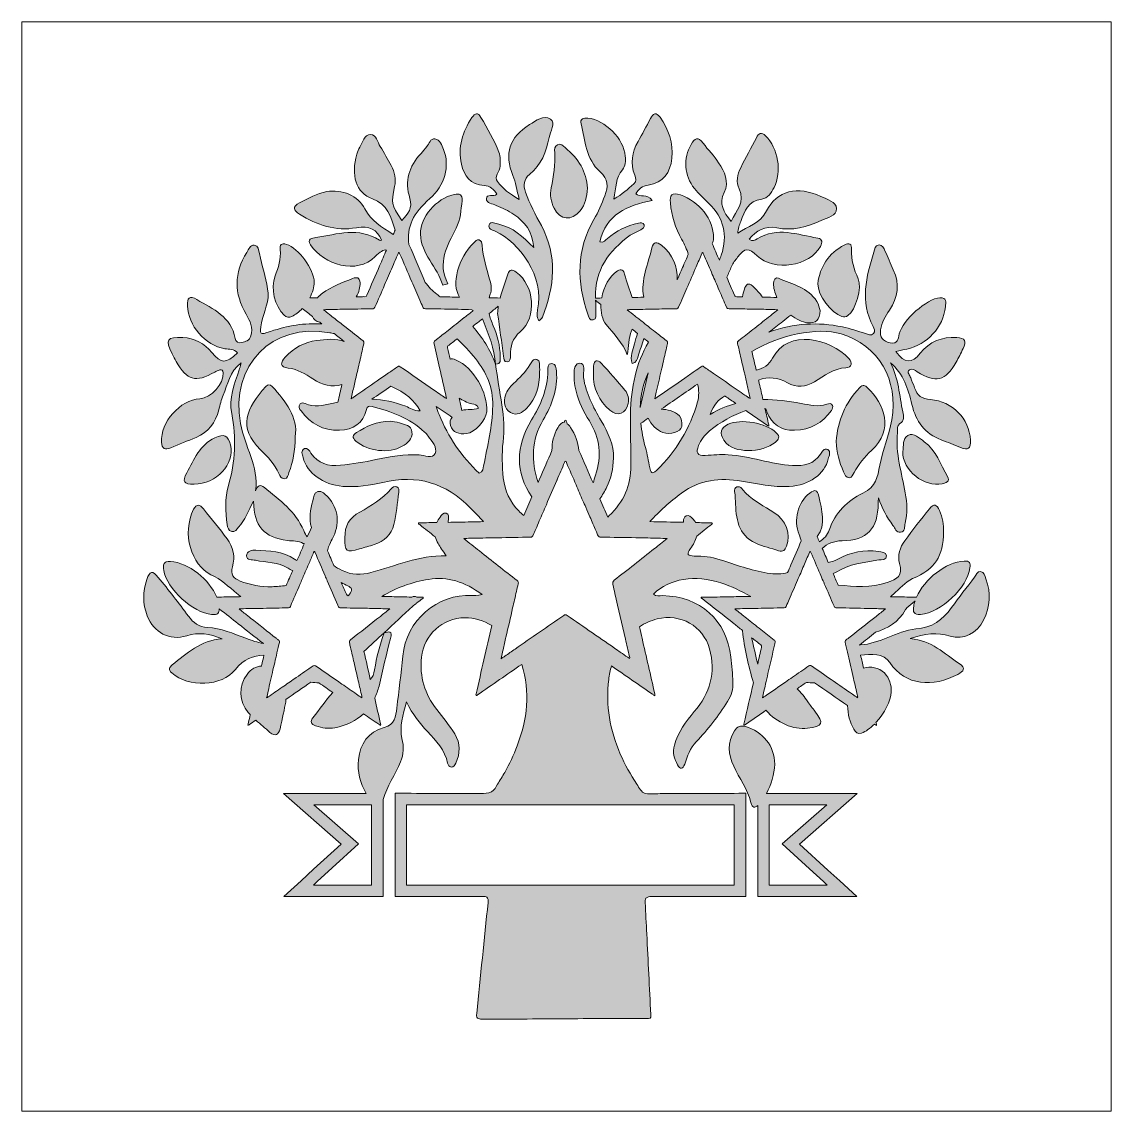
# Model space of a CAD drawing. Header units: inches. Extents: x 0 to 12, y -12 to 0.
import ezdxf

# ---------------------------------------------------------------- set-up
doc = ezdxf.new("R2010")
doc.units = ezdxf.units.IN
doc.header["$MEASUREMENT"] = 0
doc.layers.add('Layer 1', color=7, linetype='Continuous')

# ---------------------------------------------------------------- blocks, each defined once
blk = doc.blocks.new('block 2')
at = {"layer": 'Layer 1', "true_color": 0xffffff}
h = blk.add_hatch(color=7, dxfattribs=at)
h.dxf.hatch_style = 2
edge = h.paths.add_edge_path()
edge.add_spline(control_points=[(10.618, -6.137), (10.605, -6.105), (10.607, -6.059), (10.561, -6.055), (10.523, -6.052), (10.513, -6.092), (10.495, -6.117), (10.41, -6.228), (10.324, -6.34), (10.242, -6.453), (10.143, -6.588), (10.026, -6.677), (9.847, -6.688), (9.742, -6.694), (9.64, -6.747), (9.538, -6.783), (9.44, -6.819), (9.343, -6.858), (9.238, -6.864), (9.234, -6.865), (9.23, -6.865), (9.226, -6.865), (9.285, -6.818), (9.344, -6.772), (9.404, -6.725), (9.537, -6.683), (9.655, -6.614), (9.735, -6.475), (9.739, -6.468), (9.743, -6.461), (9.747, -6.454), (9.777, -6.43), (9.808, -6.406), (9.838, -6.382), (9.838, -6.382), (9.839, -6.382), (9.839, -6.382), (9.833, -6.399), (9.828, -6.416), (9.825, -6.434), (9.814, -6.5), (9.824, -6.534), (9.9, -6.528), (10.123, -6.511), (10.418, -6.232), (10.444, -6.014), (10.45, -5.965), (10.442, -5.934), (10.38, -5.942), (10.178, -5.951), (9.942, -6.138), (9.855, -6.339), (9.855, -6.339), (9.855, -6.339), (9.855, -6.339), (9.785, -6.337), (9.715, -6.336), (9.645, -6.334), (9.619, -6.334), (9.593, -6.333), (9.568, -6.333), (9.579, -6.324), (9.589, -6.316), (9.6, -6.307), (9.669, -6.248), (9.725, -6.172), (9.813, -6.134), (10.06, -6.029), (10.153, -5.89), (10.152, -5.615), (10.156, -5.544), (10.143, -5.462), (10.109, -5.383), (10.08, -5.315), (10.043, -5.305), (9.997, -5.364), (9.905, -5.48), (9.814, -5.597), (9.727, -5.716), (9.673, -5.79), (9.642, -5.88), (9.669, -5.966), (9.711, -6.102), (9.641, -6.141), (9.533, -6.177), (9.352, -6.236), (9.172, -6.222), (8.992, -6.204), (8.973, -6.162), (8.955, -6.119), (8.937, -6.077), (8.949, -6.074), (8.96, -6.07), (8.97, -6.063), (9.114, -5.97), (9.278, -5.957), (9.44, -5.928), (9.472, -5.923), (9.526, -5.931), (9.523, -5.882), (9.521, -5.842), (9.47, -5.838), (9.436, -5.833), (9.28, -5.81), (9.132, -5.842), (8.996, -5.917), (8.958, -5.937), (8.922, -5.949), (8.884, -5.955), (8.862, -5.904), (8.84, -5.853), (8.818, -5.802), (8.873, -5.749), (8.942, -5.718), (9.035, -5.717), (9.312, -5.714), (9.433, -5.581), (9.433, -5.304), (9.433, -5.284), (9.435, -5.265), (9.436, -5.245), (9.475, -5.358), (9.528, -5.456), (9.596, -5.547), (9.619, -5.577), (9.634, -5.629), (9.68, -5.623), (9.732, -5.616), (9.722, -5.56), (9.73, -5.524), (9.756, -5.413), (9.752, -5.302), (9.732, -5.19), (9.693, -4.97), (9.621, -4.754), (9.646, -4.525), (9.65, -4.491), (9.635, -4.447), (9.672, -4.425), (9.727, -4.392), (9.713, -4.346), (9.704, -4.298), (9.669, -4.115), (9.655, -3.927), (9.57, -3.755), (9.71, -3.879), (9.766, -4.045), (9.805, -4.216), (9.848, -4.403), (9.946, -4.536), (10.127, -4.604), (10.198, -4.632), (10.269, -4.66), (10.339, -4.69), (10.425, -4.727), (10.456, -4.7), (10.45, -4.608), (10.435, -4.373), (10.253, -4.178), (10.01, -4.161), (9.913, -4.154), (9.862, -4.119), (9.835, -4.033), (9.823, -3.994), (9.802, -3.959), (9.791, -3.921), (9.783, -3.893), (9.745, -3.861), (9.777, -3.834), (9.806, -3.811), (9.837, -3.839), (9.864, -3.856), (10.068, -3.983), (10.174, -3.957), (10.292, -3.75), (10.32, -3.701), (10.343, -3.65), (10.369, -3.6), (10.41, -3.521), (10.391, -3.481), (10.298, -3.477), (10.134, -3.47), (9.999, -3.52), (9.896, -3.651), (9.804, -3.769), (9.723, -3.763), (9.629, -3.633), (9.67, -3.623), (9.708, -3.613), (9.747, -3.605), (9.973, -3.557), (10.15, -3.365), (10.174, -3.14), (10.179, -3.094), (10.192, -3.034), (10.114, -3.039), (9.969, -3.048), (9.702, -3.287), (9.665, -3.439), (9.652, -3.494), (9.654, -3.553), (9.566, -3.535), (9.484, -3.518), (9.448, -3.476), (9.459, -3.393), (9.47, -3.31), (9.512, -3.242), (9.557, -3.176), (9.652, -3.035), (9.672, -2.888), (9.6, -2.732), (9.568, -2.662), (9.539, -2.592), (9.508, -2.523), (9.495, -2.493), (9.48, -2.458), (9.444, -2.458), (9.395, -2.459), (9.397, -2.507), (9.386, -2.538), (9.298, -2.809), (9.234, -3.081), (9.377, -3.355), (9.389, -3.378), (9.404, -3.41), (9.382, -3.434), (9.354, -3.466), (9.322, -3.439), (9.293, -3.432), (9.208, -3.409), (9.125, -3.379), (9.039, -3.361), (8.771, -3.304), (8.506, -3.32), (8.23, -3.42), (8.281, -3.381), (8.331, -3.341), (8.382, -3.301), (8.412, -3.277), (8.442, -3.253), (8.472, -3.23), (8.472, -3.23), (8.472, -3.23), (8.472, -3.23), (8.53, -3.277), (8.594, -3.31), (8.655, -3.315), (8.746, -3.324), (8.79, -3.283), (8.794, -3.18), (8.785, -3.154), (8.779, -3.113), (8.758, -3.08), (8.66, -2.927), (8.488, -2.891), (8.336, -2.825), (8.298, -2.809), (8.283, -2.845), (8.281, -2.883), (8.279, -2.931), (8.293, -2.984), (8.318, -3.036), (8.318, -3.036), (8.318, -3.036), (8.318, -3.036), (8.272, -3.035), (8.226, -3.034), (8.179, -3.034), (8.173, -3.033), (8.167, -3.033), (8.16, -3.033), (8.128, -2.99), (8.091, -2.95), (8.052, -2.911), (8.004, -2.866), (7.975, -2.893), (7.959, -2.947), (7.95, -2.975), (7.944, -3.002), (7.94, -3.029), (7.918, -3.028), (7.897, -3.028), (7.875, -3.028), (7.862, -3.027), (7.855, -3.023), (7.851, -3.011), (7.822, -2.945), (7.793, -2.879), (7.765, -2.813), (7.784, -2.774), (7.802, -2.735), (7.818, -2.694), (7.833, -2.658), (7.859, -2.625), (7.884, -2.594), (7.965, -2.487), (8.005, -2.485), (8.101, -2.578), (8.284, -2.754), (8.679, -2.694), (8.797, -2.474), (8.821, -2.429), (8.822, -2.392), (8.767, -2.382), (8.545, -2.345), (8.321, -2.256), (8.1, -2.39), (8.077, -2.404), (8.047, -2.429), (8.012, -2.394), (8.093, -2.299), (8.184, -2.244), (8.316, -2.27), (8.488, -2.304), (8.651, -2.263), (8.805, -2.188), (8.871, -2.156), (8.978, -2.14), (8.975, -2.057), (8.972, -1.98), (8.869, -1.957), (8.803, -1.925), (8.545, -1.803), (8.315, -1.86), (8.203, -2.084), (8.134, -2.223), (7.995, -2.251), (7.887, -2.33), (7.891, -2.28), (7.904, -2.238), (7.919, -2.198), (7.961, -2.084), (8.001, -1.973), (8.15, -1.954), (8.215, -1.945), (8.255, -1.884), (8.286, -1.826), (8.375, -1.654), (8.331, -1.391), (8.193, -1.257), (8.146, -1.211), (8.118, -1.228), (8.092, -1.277), (8.035, -1.387), (7.976, -1.497), (7.919, -1.607), (7.881, -1.682), (7.865, -1.767), (7.901, -1.84), (7.972, -1.988), (7.871, -2.078), (7.814, -2.199), (7.727, -2.094), (7.677, -2.003), (7.737, -1.88), (7.795, -1.76), (7.74, -1.652), (7.676, -1.553), (7.626, -1.476), (7.559, -1.411), (7.505, -1.336), (7.449, -1.261), (7.411, -1.282), (7.372, -1.35), (7.285, -1.504), (7.296, -1.694), (7.409, -1.836), (7.456, -1.895), (7.514, -1.946), (7.568, -2), (7.731, -2.162), (7.781, -2.349), (7.704, -2.571), (7.698, -2.59), (7.691, -2.608), (7.684, -2.626), (7.657, -2.565), (7.631, -2.503), (7.604, -2.442), (7.606, -2.437), (7.609, -2.433), (7.611, -2.429), (7.621, -2.413), (7.619, -2.39), (7.62, -2.382), (7.622, -2.177), (7.461, -1.978), (7.255, -1.907), (7.162, -1.876), (7.135, -1.91), (7.144, -1.996), (7.159, -2.137), (7.198, -2.273), (7.268, -2.395), (7.3, -2.451), (7.326, -2.507), (7.341, -2.562), (7.341, -2.562), (7.341, -2.563), (7.341, -2.563), (7.323, -2.604), (7.305, -2.646), (7.287, -2.687), (7.264, -2.738), (7.242, -2.79), (7.22, -2.841), (7.227, -2.702), (7.17, -2.559), (7.046, -2.461), (6.996, -2.422), (6.957, -2.42), (6.941, -2.489), (6.9, -2.669), (6.814, -2.843), (6.851, -3.034), (6.808, -3.035), (6.765, -3.036), (6.722, -3.036), (6.697, -2.95), (6.662, -2.866), (6.64, -2.779), (6.63, -2.739), (6.607, -2.716), (6.56, -2.745), (6.473, -2.8), (6.41, -2.92), (6.388, -3.042), (6.388, -3.042), (6.384, -3.042), (6.384, -3.042), (6.362, -3.043), (6.341, -3.043), (6.32, -3.044), (6.32, -3.044), (6.32, -3.044), (6.32, -3.044), (6.308, -2.736), (6.467, -2.522), (6.702, -2.352), (6.737, -2.327), (6.781, -2.313), (6.819, -2.291), (6.838, -2.279), (6.864, -2.264), (6.854, -2.236), (6.844, -2.206), (6.815, -2.215), (6.792, -2.219), (6.664, -2.245), (6.552, -2.303), (6.45, -2.386), (6.429, -2.404), (6.414, -2.442), (6.368, -2.422), (6.436, -2.125), (6.664, -2.02), (6.943, -1.969), (6.884, -1.889), (6.809, -1.938), (6.763, -1.896), (6.796, -1.84), (6.838, -1.807), (6.898, -1.798), (7.068, -1.774), (7.143, -1.663), (7.161, -1.503), (7.181, -1.334), (7.123, -1.188), (7.03, -1.052), (6.989, -0.992), (6.954, -1.009), (6.924, -1.066), (6.88, -1.151), (6.835, -1.236), (6.788, -1.32), (6.722, -1.438), (6.699, -1.56), (6.752, -1.688), (6.767, -1.725), (6.775, -1.756), (6.741, -1.785), (6.675, -1.841), (6.614, -1.902), (6.522, -1.953), (6.544, -1.828), (6.541, -1.72), (6.616, -1.63), (6.651, -1.589), (6.652, -1.533), (6.647, -1.48), (6.631, -1.288), (6.427, -1.082), (6.236, -1.061), (6.188, -1.056), (6.147, -1.071), (6.16, -1.123), (6.205, -1.308), (6.216, -1.515), (6.367, -1.65), (6.463, -1.736), (6.459, -1.818), (6.422, -1.916), (6.388, -2.005), (6.35, -2.094), (6.302, -2.177), (6.106, -2.515), (6.114, -2.864), (6.235, -3.221), (6.245, -3.25), (6.254, -3.293), (6.293, -3.284), (6.332, -3.276), (6.322, -3.232), (6.322, -3.202), (6.322, -3.157), (6.322, -3.113), (6.321, -3.068), (6.321, -3.068), (6.321, -3.068), (6.321, -3.068), (6.34, -3.084), (6.36, -3.099), (6.379, -3.114), (6.375, -3.2), (6.393, -3.281), (6.438, -3.336), (6.524, -3.44), (6.616, -3.535), (6.67, -3.668), (6.684, -3.579), (6.682, -3.483), (6.717, -3.404), (6.719, -3.398), (6.722, -3.392), (6.724, -3.386), (6.744, -3.402), (6.763, -3.417), (6.783, -3.433), (6.77, -3.47), (6.759, -3.508), (6.749, -3.546), (6.732, -3.615), (6.697, -3.686), (6.722, -3.763), (6.777, -3.756), (6.777, -3.715), (6.788, -3.682), (6.81, -3.618), (6.832, -3.553), (6.853, -3.489), (6.87, -3.501), (6.887, -3.515), (6.903, -3.528), (6.769, -3.758), (6.709, -4.026), (6.705, -4.321), (6.702, -4.509), (6.711, -4.698), (6.71, -4.886), (6.709, -5.105), (6.631, -5.291), (6.468, -5.442), (6.464, -5.447), (6.459, -5.451), (6.455, -5.455), (6.426, -5.389), (6.398, -5.323), (6.369, -5.256), (6.395, -5.213), (6.422, -5.17), (6.444, -5.124), (6.488, -5.028), (6.518, -4.929), (6.516, -4.803), (6.525, -4.663), (6.459, -4.527), (6.381, -4.394), (6.293, -4.245), (6.216, -4.093), (6.187, -3.919), (6.178, -3.863), (6.221, -3.755), (6.14, -3.762), (6.071, -3.768), (6.084, -3.881), (6.085, -3.951), (6.086, -3.991), (6.096, -4.03), (6.105, -4.069), (6.133, -4.187), (6.188, -4.295), (6.252, -4.397), (6.369, -4.587), (6.391, -4.784), (6.32, -4.995), (6.311, -5.023), (6.301, -5.052), (6.293, -5.08), (6.241, -4.961), (6.189, -4.841), (6.137, -4.721), (6.127, -4.633), (6.098, -4.547), (6.045, -4.468), (6.033, -4.45), (6.021, -4.437), (6.009, -4.427), (6.005, -4.418), (6.001, -4.409), (5.997, -4.4), (5.995, -4.395), (5.995, -4.388), (5.989, -4.388), (5.982, -4.387), (5.982, -4.396), (5.979, -4.4), (5.978, -4.402), (5.978, -4.404), (5.977, -4.406), (5.976, -4.408), (5.975, -4.41), (5.974, -4.412), (5.95, -4.412), (5.926, -4.431), (5.903, -4.473), (5.858, -4.552), (5.838, -4.636), (5.84, -4.722), (5.794, -4.828), (5.748, -4.933), (5.703, -5.038), (5.698, -5.05), (5.693, -5.061), (5.688, -5.073), (5.609, -4.839), (5.611, -4.612), (5.743, -4.385), (5.837, -4.223), (5.908, -4.046), (5.889, -3.849), (5.885, -3.813), (5.885, -3.767), (5.84, -3.765), (5.786, -3.762), (5.795, -3.813), (5.794, -3.845), (5.792, -4.045), (5.716, -4.221), (5.615, -4.386), (5.435, -4.68), (5.437, -4.963), (5.618, -5.234), (5.588, -5.302), (5.559, -5.371), (5.529, -5.439), (5.511, -5.422), (5.491, -5.406), (5.474, -5.388), (5.377, -5.286), (5.319, -5.168), (5.304, -5.025), (5.291, -4.892), (5.286, -4.761), (5.301, -4.629), (5.315, -4.492), (5.312, -4.357), (5.289, -4.221), (5.262, -4.072), (5.241, -3.921), (5.217, -3.771), (5.217, -3.771), (5.218, -3.772), (5.218, -3.772), (5.218, -3.772), (5.218, -3.772), (5.218, -3.772), (5.218, -3.772), (5.218, -3.771), (5.217, -3.771), (5.16, -3.61), (5.072, -3.476), (4.967, -3.356), (4.99, -3.338), (5.014, -3.319), (5.037, -3.301), (5.049, -3.291), (5.062, -3.282), (5.074, -3.272), (5.077, -3.278), (5.08, -3.283), (5.082, -3.29), (5.144, -3.445), (5.206, -3.601), (5.218, -3.771), (5.282, -3.772), (5.27, -3.721), (5.27, -3.685), (5.268, -3.568), (5.24, -3.454), (5.194, -3.348), (5.174, -3.303), (5.157, -3.259), (5.147, -3.215), (5.181, -3.188), (5.214, -3.161), (5.248, -3.134), (5.248, -3.134), (5.249, -3.134), (5.249, -3.134), (5.244, -3.16), (5.242, -3.186), (5.241, -3.212), (5.263, -3.374), (5.285, -3.528), (5.307, -3.683), (5.311, -3.709), (5.31, -3.748), (5.347, -3.746), (5.382, -3.745), (5.382, -3.706), (5.382, -3.679), (5.379, -3.574), (5.405, -3.489), (5.491, -3.414), (5.677, -3.25), (5.648, -2.906), (5.446, -2.757), (5.403, -2.726), (5.371, -2.726), (5.354, -2.779), (5.327, -2.868), (5.293, -2.955), (5.269, -3.043), (5.269, -3.043), (5.269, -3.043), (5.269, -3.043), (5.228, -3.042), (5.188, -3.041), (5.147, -3.04), (5.151, -3.027), (5.155, -3.015), (5.16, -3.002), (5.179, -2.955), (5.173, -2.898), (5.157, -2.847), (5.117, -2.721), (5.081, -2.594), (5.071, -2.461), (5.069, -2.437), (5.065, -2.41), (5.038, -2.403), (5.012, -2.396), (4.996, -2.42), (4.979, -2.436), (4.89, -2.522), (4.832, -2.625), (4.8, -2.744), (4.77, -2.859), (4.776, -2.954), (4.82, -3.033), (4.749, -3.032), (4.678, -3.03), (4.607, -3.029), (4.596, -3.02), (4.584, -3.011), (4.572, -3.002), (4.523, -2.963), (4.481, -2.919), (4.445, -2.87), (4.385, -2.731), (4.325, -2.592), (4.265, -2.453), (4.237, -2.262), (4.31, -2.106), (4.495, -1.948), (4.657, -1.809), (4.721, -1.585), (4.644, -1.405), (4.625, -1.359), (4.611, -1.297), (4.551, -1.29), (4.5, -1.284), (4.488, -1.342), (4.46, -1.375), (4.44, -1.4), (4.421, -1.426), (4.399, -1.449), (4.262, -1.591), (4.216, -1.754), (4.275, -1.946), (4.306, -2.045), (4.258, -2.119), (4.186, -2.187), (4.067, -2.004), (4.066, -2.004), (4.107, -1.816), (4.125, -1.733), (4.107, -1.656), (4.069, -1.584), (4.032, -1.513), (3.992, -1.443), (3.949, -1.375), (3.918, -1.326), (3.907, -1.243), (3.842, -1.242), (3.77, -1.242), (3.758, -1.328), (3.724, -1.38), (3.708, -1.403), (3.7, -1.431), (3.692, -1.458), (3.623, -1.687), (3.68, -1.884), (3.862, -1.951), (4.029, -2.013), (4.066, -2.143), (4.111, -2.296), (4.105, -2.312), (4.098, -2.327), (4.092, -2.342), (3.959, -2.257), (3.846, -2.192), (3.78, -2.062), (3.704, -1.913), (3.526, -1.844), (3.359, -1.871), (3.249, -1.889), (3.156, -1.943), (3.06, -1.994), (2.98, -2.038), (2.986, -2.074), (3.06, -2.12), (3.253, -2.238), (3.455, -2.311), (3.687, -2.268), (3.827, -2.242), (3.914, -2.29), (3.962, -2.405), (3.954, -2.406), (3.944, -2.41), (3.939, -2.407), (3.713, -2.257), (3.475, -2.341), (3.24, -2.376), (3.195, -2.383), (3.138, -2.396), (3.18, -2.457), (3.328, -2.674), (3.689, -2.79), (3.893, -2.586), (3.945, -2.534), (3.982, -2.509), (4.017, -2.514), (3.992, -2.572), (3.967, -2.63), (3.942, -2.687), (3.895, -2.796), (3.848, -2.904), (3.801, -3.013), (3.797, -3.023), (3.792, -3.028), (3.78, -3.028), (3.763, -3.027), (3.746, -3.029), (3.728, -3.029), (3.714, -3.03), (3.699, -3.03), (3.685, -3.03), (3.713, -2.976), (3.729, -2.922), (3.726, -2.875), (3.722, -2.816), (3.689, -2.809), (3.644, -2.827), (3.529, -2.873), (3.413, -2.917), (3.311, -2.99), (3.291, -3.005), (3.273, -3.021), (3.257, -3.039), (3.229, -3.039), (3.201, -3.04), (3.172, -3.04), (3.172, -3.04), (3.172, -3.04), (3.172, -3.04), (3.203, -2.982), (3.222, -2.922), (3.221, -2.869), (3.22, -2.725), (3.05, -2.495), (2.916, -2.452), (2.859, -2.434), (2.84, -2.456), (2.846, -2.509), (2.858, -2.612), (2.826, -2.706), (2.79, -2.8), (2.738, -2.938), (2.784, -3.132), (2.89, -3.231), (2.917, -3.256), (2.942, -3.26), (2.976, -3.245), (3.015, -3.227), (3.055, -3.196), (3.09, -3.158), (3.09, -3.158), (3.09, -3.158), (3.09, -3.158), (3.127, -3.187), (3.165, -3.217), (3.203, -3.247), (3.203, -3.247), (3.203, -3.247), (3.203, -3.247), (3.215, -3.28), (3.242, -3.302), (3.282, -3.309), (3.282, -3.309), (3.282, -3.309), (3.282, -3.309), (3.29, -3.316), (3.298, -3.322), (3.306, -3.328), (3.117, -3.317), (2.929, -3.346), (2.741, -3.41), (2.615, -3.454), (2.618, -3.451), (2.641, -3.315), (2.662, -3.19), (2.738, -3.074), (2.708, -2.94), (2.68, -2.811), (2.65, -2.682), (2.617, -2.554), (2.608, -2.519), (2.613, -2.462), (2.56, -2.46), (2.515, -2.458), (2.499, -2.508), (2.479, -2.54), (2.335, -2.765), (2.338, -2.993), (2.472, -3.222), (2.515, -3.295), (2.551, -3.371), (2.523, -3.461), (2.507, -3.511), (2.466, -3.524), (2.422, -3.534), (2.384, -3.541), (2.357, -3.525), (2.35, -3.488), (2.309, -3.246), (2.106, -3.166), (1.929, -3.06), (1.847, -3.011), (1.821, -3.041), (1.824, -3.127), (1.83, -3.343), (2.021, -3.565), (2.235, -3.601), (2.283, -3.61), (2.337, -3.603), (2.377, -3.646), (2.243, -3.769), (2.2, -3.769), (2.093, -3.643), (2.009, -3.542), (1.905, -3.483), (1.773, -3.477), (1.599, -3.469), (1.579, -3.5), (1.657, -3.657), (1.671, -3.686), (1.685, -3.714), (1.701, -3.742), (1.82, -3.952), (1.913, -3.977), (2.126, -3.859), (2.143, -3.849), (2.162, -3.841), (2.181, -3.835), (2.205, -3.828), (2.217, -3.84), (2.219, -3.865), (2.227, -3.988), (2.088, -4.144), (1.962, -4.152), (1.743, -4.165), (1.527, -4.411), (1.539, -4.631), (1.543, -4.706), (1.578, -4.72), (1.642, -4.693), (1.734, -4.654), (1.828, -4.617), (1.92, -4.578), (2.054, -4.52), (2.135, -4.416), (2.171, -4.275), (2.184, -4.22), (2.195, -4.164), (2.218, -4.113), (2.27, -3.996), (2.283, -3.857), (2.418, -3.756), (2.406, -3.798), (2.402, -3.816), (2.395, -3.834), (2.342, -3.99), (2.28, -4.151), (2.312, -4.314), (2.365, -4.585), (2.352, -4.845), (2.276, -5.109), (2.237, -5.248), (2.24, -5.395), (2.263, -5.539), (2.268, -5.57), (2.275, -5.607), (2.312, -5.616), (2.35, -5.626), (2.366, -5.591), (2.387, -5.568), (2.459, -5.489), (2.493, -5.387), (2.553, -5.282), (2.56, -5.56), (2.666, -5.677), (2.926, -5.714), (2.984, -5.722), (3.049, -5.712), (3.101, -5.745), (3.105, -5.747), (3.108, -5.749), (3.111, -5.751), (3.084, -5.812), (3.058, -5.874), (3.031, -5.935), (3.021, -5.93), (3.012, -5.925), (3.004, -5.919), (2.874, -5.827), (2.725, -5.831), (2.578, -5.821), (2.535, -5.818), (2.476, -5.829), (2.476, -5.882), (2.476, -5.933), (2.537, -5.923), (2.573, -5.931), (2.693, -5.958), (2.824, -5.948), (2.933, -6.017), (2.949, -6.028), (2.966, -6.037), (2.984, -6.045), (2.96, -6.1), (2.936, -6.155), (2.912, -6.211), (2.86, -6.215), (2.809, -6.219), (2.757, -6.223), (2.635, -6.227), (2.518, -6.203), (2.405, -6.16), (2.332, -6.132), (2.295, -6.087), (2.32, -6.003), (2.354, -5.892), (2.328, -5.786), (2.262, -5.695), (2.179, -5.583), (2.088, -5.476), (2.002, -5.366), (1.962, -5.315), (1.925, -5.308), (1.893, -5.37), (1.758, -5.635), (1.87, -5.987), (2.082, -6.09), (2.194, -6.143), (2.278, -6.22), (2.369, -6.297), (2.383, -6.309), (2.398, -6.321), (2.413, -6.332), (2.393, -6.333), (2.373, -6.333), (2.353, -6.333), (2.285, -6.335), (2.216, -6.336), (2.147, -6.337), (2.147, -6.337), (2.147, -6.337), (2.147, -6.337), (2.067, -6.143), (1.84, -5.958), (1.638, -5.944), (1.559, -5.938), (1.555, -5.983), (1.564, -6.043), (1.597, -6.246), (1.889, -6.513), (2.09, -6.527), (2.158, -6.536), (2.176, -6.51), (2.175, -6.466), (2.175, -6.466), (2.175, -6.466), (2.175, -6.466), (2.245, -6.521), (2.315, -6.576), (2.384, -6.631), (2.476, -6.704), (2.568, -6.777), (2.661, -6.849), (2.596, -6.836), (2.532, -6.816), (2.469, -6.791), (2.331, -6.738), (2.194, -6.681), (2.044, -6.671), (1.953, -6.666), (1.89, -6.621), (1.836, -6.547), (1.73, -6.401), (1.617, -6.261), (1.504, -6.12), (1.441, -6.04), (1.41, -6.046), (1.376, -6.143), (1.33, -6.276), (1.331, -6.411), (1.382, -6.543), (1.454, -6.729), (1.627, -6.822), (1.818, -6.763), (1.949, -6.723), (2.067, -6.74), (2.206, -6.796), (1.968, -6.815), (1.816, -6.957), (1.657, -7.084), (1.625, -7.11), (1.61, -7.136), (1.651, -7.172), (1.837, -7.334), (2.202, -7.327), (2.353, -7.134), (2.443, -7.018), (2.551, -6.984), (2.667, -6.978), (2.659, -7.014), (2.651, -7.049), (2.643, -7.084), (2.642, -7.088), (2.641, -7.092), (2.64, -7.096), (2.582, -7.099), (2.525, -7.13), (2.481, -7.189), (2.388, -7.315), (2.388, -7.489), (2.495, -7.609), (2.502, -7.617), (2.509, -7.625), (2.517, -7.632), (2.509, -7.667), (2.501, -7.701), (2.493, -7.736), (2.492, -7.74), (2.488, -7.746), (2.493, -7.749), (2.497, -7.751), (2.501, -7.746), (2.504, -7.744), (2.529, -7.727), (2.554, -7.709), (2.579, -7.692), (2.629, -7.738), (2.682, -7.782), (2.733, -7.827), (2.791, -7.879), (2.829, -7.853), (2.845, -7.789), (2.872, -7.677), (2.893, -7.563), (2.907, -7.495), (2.908, -7.484), (2.909, -7.474), (2.909, -7.464), (3.001, -7.401), (3.093, -7.337), (3.185, -7.273), (3.215, -7.278), (3.244, -7.281), (3.273, -7.282), (3.324, -7.317), (3.374, -7.352), (3.425, -7.387), (3.349, -7.477), (3.279, -7.573), (3.207, -7.666), (3.174, -7.709), (3.184, -7.737), (3.237, -7.755), (3.307, -7.778), (3.376, -7.791), (3.449, -7.776), (3.578, -7.75), (3.684, -7.699), (3.765, -7.622), (3.765, -7.622), (3.765, -7.622), (3.765, -7.622), (3.821, -7.661), (3.877, -7.7), (3.933, -7.738), (3.939, -7.743), (3.945, -7.748), (3.953, -7.75), (3.955, -7.744), (3.953, -7.739), (3.952, -7.734), (3.93, -7.64), (3.909, -7.546), (3.887, -7.452), (3.887, -7.452), (3.887, -7.451), (3.887, -7.451), (3.907, -7.41), (3.922, -7.366), (3.935, -7.317), (3.978, -7.143), (4.015, -6.966), (4.062, -6.792), (4.085, -6.705), (4.044, -6.716), (3.991, -6.732), (3.943, -6.864), (3.908, -6.999), (3.886, -7.137), (3.878, -7.184), (3.865, -7.221), (3.839, -7.243), (3.816, -7.141), (3.792, -7.038), (3.769, -6.936), (3.84, -6.864), (3.916, -6.799), (3.991, -6.731), (3.991, -6.731), (3.991, -6.731), (3.991, -6.731), (4.096, -6.633), (4.201, -6.536), (4.306, -6.438), (4.306, -6.438), (4.306, -6.438), (4.306, -6.438), (4.312, -6.433), (4.318, -6.428), (4.324, -6.423), (4.326, -6.422), (4.328, -6.421), (4.329, -6.42), (4.337, -6.414), (4.345, -6.408), (4.352, -6.402), (4.373, -6.385), (4.394, -6.368), (4.416, -6.351), (4.419, -6.349), (4.425, -6.347), (4.423, -6.342), (4.422, -6.337), (4.416, -6.34), (4.412, -6.339), (4.391, -6.339), (4.371, -6.338), (4.351, -6.338), (4.335, -6.324), (4.316, -6.328), (4.297, -6.337), (4.259, -6.336), (4.221, -6.335), (4.183, -6.334), (4.111, -6.333), (4.038, -6.331), (3.966, -6.33), (4.123, -6.234), (4.295, -6.172), (4.48, -6.142), (4.692, -6.108), (4.877, -6.166), (5.072, -6.31), (5.012, -6.316), (4.985, -6.323), (4.959, -6.321), (4.578, -6.296), (4.233, -6.595), (4.196, -6.987), (4.178, -7.178), (4.154, -7.369), (4.131, -7.56), (4.119, -7.653), (4.108, -7.743), (3.992, -7.773), (3.812, -7.819), (3.728, -7.957), (3.709, -8.125), (3.694, -8.261), (3.725, -8.387), (3.794, -8.499), (3.794, -8.499), (2.882, -8.499), (2.882, -8.499), (2.882, -8.499), (3.518, -9.058), (3.518, -9.058), (3.518, -9.058), (3.215, -9.335), (3.215, -9.335), (3.215, -9.335), (3.077, -9.462), (3.077, -9.462), (3.077, -9.462), (2.887, -9.636), (2.887, -9.636), (2.887, -9.636), (3.979, -9.636), (3.979, -9.636), (3.979, -9.636), (3.979, -8.565), (3.979, -8.565), (4.025, -8.419), (4.111, -8.291), (4.172, -8.153), (4.209, -8.069), (4.208, -7.983), (4.188, -7.894), (4.16, -7.763), (4.194, -7.639), (4.239, -7.49), (4.304, -7.631), (4.383, -7.728), (4.468, -7.818), (4.564, -7.921), (4.661, -8.022), (4.691, -8.168), (4.696, -8.188), (4.705, -8.207), (4.728, -8.209), (4.757, -8.211), (4.77, -8.189), (4.78, -8.167), (4.831, -8.058), (4.833, -7.946), (4.769, -7.845), (4.71, -7.75), (4.638, -7.663), (4.57, -7.574), (4.438, -7.404), (4.38, -7.214), (4.403, -7), (4.429, -6.753), (4.634, -6.565), (4.882, -6.565), (4.983, -6.565), (5.085, -6.596), (5.177, -6.651), (5.119, -6.902), (5.062, -7.153), (5.004, -7.404), (5.003, -7.41), (4.998, -7.418), (5.004, -7.422), (5.01, -7.425), (5.015, -7.418), (5.019, -7.415), (5.182, -7.302), (5.345, -7.19), (5.507, -7.078), (5.601, -7.383), (5.569, -7.686), (5.456, -7.976), (5.418, -8.077), (5.372, -8.174), (5.319, -8.268), (5.294, -8.312), (5.267, -8.356), (5.239, -8.399), (5.216, -8.433), (5.214, -8.462), (5.173, -8.482), (5.137, -8.499), (5.094, -8.5), (5.054, -8.5), (4.74, -8.5), (4.425, -8.499), (4.111, -8.498), (4.111, -8.878), (4.111, -9.257), (4.111, -9.636), (4.435, -9.636), (4.76, -9.635), (5.085, -9.635), (5.098, -9.635), (5.112, -9.635), (5.122, -9.643), (5.138, -9.656), (5.138, -9.68), (5.136, -9.7), (5.094, -10.108), (5.052, -10.516), (5.011, -10.923), (5.009, -10.941), (5.008, -10.962), (5.021, -10.974), (5.032, -10.985), (5.049, -10.986), (5.065, -10.986), (5.363, -10.986), (5.662, -10.984), (5.96, -10.982), (6.256, -10.98), (6.552, -10.977), (6.848, -10.977), (6.866, -10.977), (6.884, -10.977), (6.902, -10.977), (6.934, -10.977), (6.93, -10.96), (6.928, -10.935), (6.914, -10.639), (6.899, -10.344), (6.884, -10.048), (6.878, -9.933), (6.872, -9.817), (6.867, -9.702), (6.866, -9.686), (6.866, -9.668), (6.875, -9.655), (6.888, -9.637), (6.914, -9.636), (6.936, -9.636), (7.282, -9.636), (7.628, -9.636), (7.974, -9.636), (7.974, -9.257), (7.975, -8.878), (7.975, -8.498), (7.975, -8.499), (7.161, -8.499), (7.087, -8.499), (7.019, -8.499), (6.934, -8.514), (6.868, -8.499), (6.822, -8.489), (6.8, -8.436), (6.775, -8.399), (6.705, -8.293), (6.642, -8.182), (6.592, -8.066), (6.48, -7.808), (6.429, -7.525), (6.465, -7.245), (6.472, -7.193), (6.482, -7.143), (6.495, -7.095), (6.646, -7.199), (6.797, -7.303), (6.947, -7.407), (6.955, -7.413), (6.963, -7.42), (6.973, -7.423), (6.977, -7.415), (6.974, -7.408), (6.972, -7.401), (6.926, -7.198), (6.879, -6.994), (6.832, -6.79), (6.822, -6.748), (6.813, -6.705), (6.803, -6.663), (6.862, -6.626), (6.928, -6.597), (7, -6.578), (7.254, -6.514), (7.505, -6.654), (7.575, -6.906), (7.647, -7.166), (7.583, -7.396), (7.408, -7.599), (7.312, -7.709), (7.231, -7.826), (7.188, -7.968), (7.163, -8.05), (7.189, -8.119), (7.224, -8.186), (7.252, -8.239), (7.282, -8.234), (7.302, -8.176), (7.332, -8.089), (7.363, -8.001), (7.428, -7.932), (7.558, -7.795), (7.674, -7.648), (7.774, -7.487), (7.819, -7.417), (7.836, -7.351), (7.833, -7.275), (7.83, -7.183), (7.822, -7.091), (7.811, -6.999), (7.765, -6.592), (7.468, -6.326), (7.058, -6.321), (7.025, -6.321), (6.986, -6.337), (6.958, -6.303), (7.133, -6.132), (7.421, -6.088), (7.701, -6.181), (7.817, -6.219), (7.926, -6.27), (8.03, -6.329), (7.958, -6.33), (7.886, -6.332), (7.815, -6.333), (7.733, -6.335), (7.651, -6.336), (7.569, -6.338), (7.543, -6.338), (7.517, -6.339), (7.492, -6.339), (7.488, -6.34), (7.484, -6.338), (7.483, -6.343), (7.482, -6.346), (7.486, -6.347), (7.488, -6.349), (7.49, -6.351), (7.492, -6.352), (7.494, -6.353), (7.611, -6.446), (7.728, -6.538), (7.846, -6.631), (7.876, -6.655), (7.907, -6.679), (7.938, -6.704), (7.938, -6.705), (7.938, -6.706), (7.938, -6.707), (7.958, -6.903), (8.005, -7.093), (8.059, -7.281), (8.024, -7.433), (7.989, -7.584), (7.954, -7.736), (7.954, -7.74), (7.95, -7.746), (7.955, -7.749), (7.959, -7.751), (7.962, -7.746), (7.966, -7.744), (8.043, -7.691), (8.12, -7.637), (8.197, -7.584), (8.314, -7.719), (8.499, -7.803), (8.654, -7.781), (8.827, -7.757), (8.839, -7.73), (8.737, -7.595), (8.711, -7.56), (8.682, -7.526), (8.658, -7.49), (8.622, -7.435), (8.583, -7.386), (8.539, -7.348), (8.573, -7.324), (8.608, -7.3), (8.642, -7.276), (8.671, -7.28), (8.7, -7.281), (8.731, -7.28), (8.731, -7.28), (8.732, -7.28), (8.732, -7.28), (8.853, -7.364), (8.974, -7.448), (9.095, -7.532), (9.098, -7.626), (9.122, -7.717), (9.166, -7.791), (9.186, -7.823), (9.202, -7.851), (9.25, -7.834), (9.296, -7.818), (9.345, -7.783), (9.392, -7.736), (9.393, -7.737), (9.394, -7.738), (9.394, -7.738), (9.4, -7.743), (9.406, -7.748), (9.414, -7.75), (9.417, -7.744), (9.414, -7.739), (9.413, -7.734), (9.412, -7.729), (9.411, -7.723), (9.409, -7.718), (9.409, -7.718), (9.409, -7.718), (9.409, -7.718), (9.5, -7.62), (9.575, -7.483), (9.576, -7.379), (9.58, -7.309), (9.561, -7.233), (9.501, -7.172), (9.444, -7.113), (9.346, -7.096), (9.272, -7.12), (9.262, -7.072), (9.251, -7.024), (9.239, -6.977), (9.354, -6.964), (9.491, -6.95), (9.562, -7.058), (9.729, -7.315), (10.041, -7.333), (10.311, -7.188), (10.377, -7.153), (10.4, -7.12), (10.326, -7.07), (10.163, -6.961), (10.023, -6.813), (9.787, -6.794), (9.95, -6.736), (10.083, -6.723), (10.226, -6.766), (10.377, -6.811), (10.519, -6.739), (10.593, -6.59), (10.667, -6.443), (10.68, -6.292), (10.618, -6.137)], knot_values=[0, 0, 0, 0, 1, 1, 1, 2, 2, 2, 3, 3, 3, 4, 4, 4, 5, 5, 5, 6, 6, 6, 7, 7, 7, 8, 8, 8, 9, 9, 9, 10, 10, 10, 11, 11, 11, 12, 12, 12, 13, 13, 13, 14, 14, 14, 15, 15, 15, 16, 16, 16, 17, 17, 17, 18, 18, 18, 19, 19, 19, 20, 20, 20, 21, 21, 21, 22, 22, 22, 23, 23, 23, 24, 24, 24, 25, 25, 25, 26, 26, 26, 27, 27, 27, 28, 28, 28, 29, 29, 29, 30, 30, 30, 31, 31, 31, 32, 32, 32, 33, 33, 33, 34, 34, 34, 35, 35, 35, 36, 36, 36, 37, 37, 37, 38, 38, 38, 39, 39, 39, 40, 40, 40, 41, 41, 41, 42, 42, 42, 43, 43, 43, 44, 44, 44, 45, 45, 45, 46, 46, 46, 47, 47, 47, 48, 48, 48, 49, 49, 49, 50, 50, 50, 51, 51, 51, 52, 52, 52, 53, 53, 53, 54, 54, 54, 55, 55, 55, 56, 56, 56, 57, 57, 57, 58, 58, 58, 59, 59, 59, 60, 60, 60, 61, 61, 61, 62, 62, 62, 63, 63, 63, 64, 64, 64, 65, 65, 65, 66, 66, 66, 67, 67, 67, 68, 68, 68, 69, 69, 69, 70, 70, 70, 71, 71, 71, 72, 72, 72, 73, 73, 73, 74, 74, 74, 75, 75, 75, 76, 76, 76, 77, 77, 77, 78, 78, 78, 79, 79, 79, 80, 80, 80, 81, 81, 81, 82, 82, 82, 83, 83, 83, 84, 84, 84, 85, 85, 85, 86, 86, 86, 87, 87, 87, 88, 88, 88, 89, 89, 89, 90, 90, 90, 91, 91, 91, 92, 92, 92, 93, 93, 93, 94, 94, 94, 95, 95, 95, 96, 96, 96, 97, 97, 97, 98, 98, 98, 99, 99, 99, 100, 100, 100, 101, 101, 101, 102, 102, 102, 103, 103, 103, 104, 104, 104, 105, 105, 105, 106, 106, 106, 107, 107, 107, 108, 108, 108, 109, 109, 109, 110, 110, 110, 111, 111, 111, 112, 112, 112, 113, 113, 113, 114, 114, 114, 115, 115, 115, 116, 116, 116, 117, 117, 117, 118, 118, 118, 119, 119, 119, 120, 120, 120, 121, 121, 121, 122, 122, 122, 123, 123, 123, 124, 124, 124, 125, 125, 125, 126, 126, 126, 127, 127, 127, 128, 128, 128, 129, 129, 129, 130, 130, 130, 131, 131, 131, 132, 132, 132, 133, 133, 133, 134, 134, 134, 135, 135, 135, 136, 136, 136, 137, 137, 137, 138, 138, 138, 139, 139, 139, 140, 140, 140, 141, 141, 141, 142, 142, 142, 143, 143, 143, 144, 144, 144, 145, 145, 145, 146, 146, 146, 147, 147, 147, 148, 148, 148, 149, 149, 149, 150, 150, 150, 151, 151, 151, 152, 152, 152, 153, 153, 153, 154, 154, 154, 155, 155, 155, 156, 156, 156, 157, 157, 157, 158, 158, 158, 159, 159, 159, 160, 160, 160, 161, 161, 161, 162, 162, 162, 163, 163, 163, 164, 164, 164, 165, 165, 165, 166, 166, 166, 167, 167, 167, 168, 168, 168, 169, 169, 169, 170, 170, 170, 171, 171, 171, 172, 172, 172, 173, 173, 173, 174, 174, 174, 175, 175, 175, 176, 176, 176, 177, 177, 177, 178, 178, 178, 179, 179, 179, 180, 180, 180, 181, 181, 181, 182, 182, 182, 183, 183, 183, 184, 184, 184, 185, 185, 185, 186, 186, 186, 187, 187, 187, 188, 188, 188, 189, 189, 189, 190, 190, 190, 191, 191, 191, 192, 192, 192, 193, 193, 193, 194, 194, 194, 195, 195, 195, 196, 196, 196, 197, 197, 197, 198, 198, 198, 199, 199, 199, 200, 200, 200, 201, 201, 201, 202, 202, 202, 203, 203, 203, 204, 204, 204, 205, 205, 205, 206, 206, 206, 207, 207, 207, 208, 208, 208, 209, 209, 209, 210, 210, 210, 211, 211, 211, 212, 212, 212, 213, 213, 213, 214, 214, 214, 215, 215, 215, 216, 216, 216, 217, 217, 217, 218, 218, 218, 219, 219, 219, 220, 220, 220, 221, 221, 221, 222, 222, 222, 223, 223, 223, 224, 224, 224, 225, 225, 225, 226, 226, 226, 227, 227, 227, 228, 228, 228, 229, 229, 229, 230, 230, 230, 231, 231, 231, 232, 232, 232, 233, 233, 233, 234, 234, 234, 235, 235, 235, 236, 236, 236, 237, 237, 237, 238, 238, 238, 239, 239, 239, 240, 240, 240, 241, 241, 241, 242, 242, 242, 243, 243, 243, 244, 244, 244, 245, 245, 245, 246, 246, 246, 247, 247, 247, 248, 248, 248, 249, 249, 249, 250, 250, 250, 251, 251, 251, 252, 252, 252, 253, 253, 253, 254, 254, 254, 255, 255, 255, 256, 256, 256, 257, 257, 257, 258, 258, 258, 259, 259, 259, 260, 260, 260, 261, 261, 261, 262, 262, 262, 263, 263, 263, 264, 264, 264, 265, 265, 265, 266, 266, 266, 267, 267, 267, 268, 268, 268, 269, 269, 269, 270, 270, 270, 271, 271, 271, 272, 272, 272, 273, 273, 273, 274, 274, 274, 275, 275, 275, 276, 276, 276, 277, 277, 277, 278, 278, 278, 279, 279, 279, 280, 280, 280, 281, 281, 281, 282, 282, 282, 283, 283, 283, 284, 284, 284, 285, 285, 285, 286, 286, 286, 287, 287, 287, 288, 288, 288, 289, 289, 289, 290, 290, 290, 291, 291, 291, 292, 292, 292, 293, 293, 293, 294, 294, 294, 295, 295, 295, 296, 296, 296, 297, 297, 297, 298, 298, 298, 299, 299, 299, 300, 300, 300, 301, 301, 301, 302, 302, 302, 303, 303, 303, 304, 304, 304, 305, 305, 305, 306, 306, 306, 307, 307, 307, 308, 308, 308, 309, 309, 309, 310, 310, 310, 311, 311, 311, 312, 312, 312, 313, 313, 313, 314, 314, 314, 315, 315, 315, 316, 316, 316, 317, 317, 317, 318, 318, 318, 319, 319, 319, 320, 320, 320, 321, 321, 321, 322, 322, 322, 323, 323, 323, 324, 324, 324, 325, 325, 325, 326, 326, 326, 327, 327, 327, 328, 328, 328, 329, 329, 329, 330, 330, 330, 331, 331, 331, 332, 332, 332, 333, 333, 333, 334, 334, 334, 335, 335, 335, 336, 336, 336, 337, 337, 337, 338, 338, 338, 339, 339, 339, 340, 340, 340, 341, 341, 341, 342, 342, 342, 343, 343, 343, 344, 344, 344, 345, 345, 345, 346, 346, 346, 347, 347, 347, 348, 348, 348, 349, 349, 349, 350, 350, 350, 351, 351, 351, 352, 352, 352, 353, 353, 353, 354, 354, 354, 355, 355, 355, 356, 356, 356, 357, 357, 357, 358, 358, 358, 359, 359, 359, 360, 360, 360, 361, 361, 361, 362, 362, 362, 363, 363, 363, 364, 364, 364, 365, 365, 365, 366, 366, 366, 367, 367, 367, 368, 368, 368, 369, 369, 369, 370, 370, 370, 371, 371, 371, 372, 372, 372, 373, 373, 373, 374, 374, 374, 375, 375, 375, 376, 376, 376, 377, 377, 377, 378, 378, 378, 379, 379, 379, 380, 380, 380, 381, 381, 381, 382, 382, 382, 383, 383, 383, 384, 384, 384, 385, 385, 385, 386, 386, 386, 387, 387, 387, 388, 388, 388, 389, 389, 389, 390, 390, 390, 391, 391, 391, 392, 392, 392, 393, 393, 393, 394, 394, 394, 395, 395, 395, 396, 396, 396, 397, 397, 397, 398, 398, 398, 399, 399, 399, 400, 400, 400, 401, 401, 401, 402, 402, 402, 403, 403, 403, 404, 404, 404, 405, 405, 405, 406, 406, 406, 407, 407, 407, 408, 408, 408, 409, 409, 409, 410, 410, 410, 411, 411, 411, 412, 412, 412, 413, 413, 413, 414, 414, 414, 415, 415, 415, 416, 416, 416, 417, 417, 417, 418, 418, 418, 419, 419, 419, 420, 420, 420, 421, 421, 421, 422, 422, 422, 423, 423, 423, 424, 424, 424, 425, 425, 425, 426, 426, 426, 427, 427, 427, 428, 428, 428, 429, 429, 429, 430, 430, 430, 431, 431, 431, 432, 432, 432, 433, 433, 433, 434, 434, 434, 435, 435, 435, 436, 436, 436, 437, 437, 437, 438, 438, 438, 439, 439, 439, 440, 440, 440, 441, 441, 441, 442, 442, 442, 443, 443, 443, 444, 444, 444, 445, 445, 445, 446, 446, 446, 447, 447, 447, 448, 448, 448, 449, 449, 449, 450, 450, 450, 451, 451, 451, 452, 452, 452, 453, 453, 453, 454, 454, 454, 455, 455, 455, 456, 456, 456, 457, 457, 457, 458, 458, 458, 459, 459, 459, 460, 460, 460, 461, 461, 461, 462, 462, 462, 463, 463, 463, 464, 464, 464, 465, 465, 465, 466, 466, 466, 467, 467, 467, 468, 468, 468, 469, 469, 469, 470, 470, 470, 471, 471, 471, 472, 472, 472, 473, 473, 473, 474, 474, 474, 475, 475, 475, 476, 476, 476, 477, 477, 477, 478, 478, 478, 479, 479, 479, 480, 480, 480, 481, 481, 481, 482, 482, 482, 483, 483, 483, 484, 484, 484, 485, 485, 485, 486, 486, 486, 487, 487, 487, 488, 488, 488, 489, 489, 489, 490, 490, 490, 491, 491, 491, 492, 492, 492, 493, 493, 493, 494, 494, 494, 495, 495, 495, 496, 496, 496, 497, 497, 497, 498, 498, 498, 499, 499, 499, 500, 500, 500, 501, 501, 501, 502, 502, 502, 503, 503, 503, 504, 504, 504, 505, 505, 505, 506, 506, 506, 507, 507, 507, 508, 508, 508, 509, 509, 509, 510, 510, 510, 511, 511, 511, 512, 512, 512, 513, 513, 513, 514, 514, 514, 515, 515, 515, 516, 516, 516, 517, 517, 517, 518, 518, 518, 519, 519, 519, 520, 520, 520, 521, 521, 521, 522, 522, 522, 523, 523, 523, 524, 524, 524, 525, 525, 525, 526, 526, 526, 527, 527, 527, 528, 528, 528, 529, 529, 529, 530, 530, 530, 531, 531, 531, 532, 532, 532, 533, 533, 533, 534, 534, 534, 535, 535, 535, 536, 536, 536, 537, 537, 537, 538, 538, 538, 539, 539, 539, 540, 540, 540, 541, 541, 541, 542, 542, 542, 543, 543, 543, 544, 544, 544, 545, 545, 545, 546, 546, 546, 547, 547, 547, 548, 548, 548, 549, 549, 549, 550, 550, 550, 551, 551, 551, 551], degree=3, periodic=1)
h.paths.add_polyline_path([(3.852, -9.509), (3.214, -9.509), (3.254, -9.471), (3.419, -9.321), (3.708, -9.056), (3.218, -8.626), (3.852, -8.626)])
edge = h.paths.add_edge_path()
edge.add_spline(control_points=[(6.899, -3.354), (6.876, -3.336), (6.853, -3.318), (6.83, -3.299), (6.819, -3.291), (6.808, -3.282), (6.797, -3.273), (6.783, -3.262), (6.768, -3.251), (6.754, -3.24), (6.726, -3.218), (6.698, -3.196), (6.669, -3.172), (6.687, -3.171), (6.703, -3.17), (6.718, -3.17), (6.729, -3.169), (6.74, -3.169), (6.751, -3.169), (6.791, -3.168), (6.831, -3.168), (6.871, -3.167), (6.89, -3.167), (6.909, -3.166), (6.928, -3.166), (6.968, -3.165), (7.009, -3.164), (7.05, -3.163), (7.104, -3.162), (7.159, -3.161), (7.214, -3.161), (7.227, -3.16), (7.231, -3.153), (7.235, -3.144), (7.265, -3.073), (7.296, -3.003), (7.326, -2.933), (7.36, -2.855), (7.394, -2.777), (7.428, -2.698), (7.449, -2.649), (7.47, -2.6), (7.491, -2.551), (7.493, -2.547), (7.493, -2.539), (7.499, -2.54), (7.504, -2.54), (7.505, -2.547), (7.507, -2.551), (7.511, -2.562), (7.516, -2.574), (7.521, -2.585), (7.55, -2.651), (7.578, -2.717), (7.606, -2.783), (7.618, -2.809), (7.629, -2.836), (7.641, -2.863), (7.655, -2.895), (7.668, -2.927), (7.682, -2.959), (7.709, -3.02), (7.735, -3.081), (7.761, -3.142), (7.767, -3.156), (7.775, -3.16), (7.79, -3.161), (7.84, -3.161), (7.889, -3.162), (7.939, -3.163), (8.009, -3.164), (8.08, -3.165), (8.151, -3.167), (8.181, -3.167), (8.212, -3.168), (8.243, -3.169), (8.267, -3.17), (8.291, -3.171), (8.314, -3.171), (8.317, -3.171), (8.321, -3.172), (8.329, -3.172), (8.306, -3.19), (8.286, -3.206), (8.265, -3.222), (8.252, -3.233), (8.239, -3.243), (8.225, -3.254), (8.168, -3.299), (8.11, -3.345), (8.052, -3.39), (8.001, -3.431), (7.949, -3.472), (7.897, -3.512), (7.885, -3.522), (7.882, -3.531), (7.885, -3.546), (7.89, -3.569), (7.896, -3.591), (7.901, -3.614), (7.909, -3.647), (7.916, -3.679), (7.924, -3.712), (7.935, -3.763), (7.947, -3.814), (7.959, -3.865), (7.969, -3.91), (7.98, -3.955), (7.99, -4.001), (8, -4.045), (8.01, -4.09), (8.021, -4.135), (8.022, -4.14), (8.025, -4.145), (8.022, -4.151), (8.002, -4.138), (7.983, -4.125), (7.964, -4.111), (7.936, -4.092), (7.908, -4.073), (7.881, -4.054), (7.794, -3.994), (7.706, -3.934), (7.619, -3.873), (7.583, -3.848), (7.547, -3.824), (7.511, -3.799), (7.509, -3.797), (7.506, -3.795), (7.504, -3.795), (7.497, -3.792), (7.492, -3.794), (7.485, -3.799), (7.459, -3.817), (7.434, -3.835), (7.408, -3.852), (7.374, -3.876), (7.339, -3.9), (7.304, -3.924), (7.204, -3.993), (7.104, -4.063), (7.004, -4.132), (6.995, -4.138), (6.985, -4.144), (6.973, -4.153), (6.979, -4.126), (6.984, -4.103), (6.989, -4.08), (7.007, -4.001), (7.025, -3.922), (7.043, -3.843), (7.043, -3.843), (7.043, -3.843), (7.043, -3.843), (7.052, -3.808), (7.06, -3.773), (7.068, -3.738), (7.081, -3.682), (7.093, -3.627), (7.106, -3.572), (7.108, -3.562), (7.111, -3.552), (7.113, -3.542), (7.116, -3.53), (7.113, -3.523), (7.104, -3.515), (7.061, -3.482), (7.019, -3.449), (6.977, -3.415), (6.951, -3.395), (6.925, -3.375), (6.899, -3.354)], knot_values=[0, 0, 0, 0, 1, 1, 1, 2, 2, 2, 3, 3, 3, 4, 4, 4, 5, 5, 5, 6, 6, 6, 7, 7, 7, 8, 8, 8, 9, 9, 9, 10, 10, 10, 11, 11, 11, 12, 12, 12, 13, 13, 13, 14, 14, 14, 15, 15, 15, 16, 16, 16, 17, 17, 17, 18, 18, 18, 19, 19, 19, 20, 20, 20, 21, 21, 21, 22, 22, 22, 23, 23, 23, 24, 24, 24, 25, 25, 25, 26, 26, 26, 27, 27, 27, 28, 28, 28, 29, 29, 29, 30, 30, 30, 31, 31, 31, 32, 32, 32, 33, 33, 33, 34, 34, 34, 35, 35, 35, 36, 36, 36, 37, 37, 37, 38, 38, 38, 39, 39, 39, 40, 40, 40, 41, 41, 41, 42, 42, 42, 43, 43, 43, 44, 44, 44, 45, 45, 45, 46, 46, 46, 47, 47, 47, 48, 48, 48, 49, 49, 49, 50, 50, 50, 51, 51, 51, 52, 52, 52, 53, 53, 53, 54, 54, 54, 55, 55, 55, 56, 56, 56, 57, 57, 57, 57], degree=3, periodic=1)
edge = h.paths.add_edge_path()
edge.add_spline(control_points=[(7.443, -4.188), (7.36, -4.479), (7.209, -4.731), (6.992, -4.943), (6.941, -4.993), (6.926, -4.959), (6.917, -4.912), (6.901, -4.838), (6.89, -4.762), (6.87, -4.689), (6.845, -4.597), (6.828, -4.508), (6.819, -4.422), (6.846, -4.404), (6.872, -4.385), (6.899, -4.367), (6.931, -4.436), (6.995, -4.498), (7.062, -4.523), (7.143, -4.554), (7.257, -4.521), (7.269, -4.457), (7.287, -4.36), (7.225, -4.306), (7.142, -4.282), (7.112, -4.273), (7.08, -4.27), (7.042, -4.268), (7.176, -4.175), (7.31, -4.083), (7.444, -3.99), (7.458, -4.055), (7.462, -4.121), (7.443, -4.188)], knot_values=[0, 0, 0, 0, 1, 1, 1, 2, 2, 2, 3, 3, 3, 4, 4, 4, 5, 5, 5, 6, 6, 6, 7, 7, 7, 8, 8, 8, 9, 9, 9, 10, 10, 10, 11, 11, 11, 11], degree=3, periodic=1)
edge = h.paths.add_edge_path()
edge.add_spline(control_points=[(7.742, -4.125), (7.743, -4.124), (7.744, -4.124), (7.746, -4.123), (7.785, -4.15), (7.824, -4.177), (7.864, -4.205), (7.77, -4.23), (7.677, -4.269), (7.583, -4.324), (7.622, -4.217), (7.673, -4.161), (7.742, -4.125)], knot_values=[0, 0, 0, 0, 1, 1, 1, 2, 2, 2, 3, 3, 3, 4, 4, 4, 4], degree=3, periodic=1)
edge = h.paths.add_edge_path()
edge.add_spline(control_points=[(6.901, -3.865), (6.872, -3.993), (6.842, -4.122), (6.813, -4.25), (6.817, -4.114), (6.845, -3.986), (6.901, -3.865)], knot_values=[0, 0, 0, 0, 1, 1, 1, 2, 2, 2, 2], degree=3, periodic=1)
edge = h.paths.add_edge_path()
edge.add_spline(control_points=[(4.996, -3.709), (5.119, -3.86), (5.192, -4.031), (5.188, -4.228), (5.184, -4.453), (5.129, -4.671), (5.087, -4.891), (5.081, -4.919), (5.085, -4.958), (5.039, -4.973), (4.844, -4.79), (4.697, -4.573), (4.596, -4.325), (4.584, -4.296), (4.574, -4.267), (4.566, -4.237), (4.624, -4.277), (4.682, -4.317), (4.739, -4.357), (4.739, -4.357), (4.739, -4.357), (4.739, -4.357), (4.72, -4.381), (4.71, -4.409), (4.722, -4.446), (4.746, -4.526), (4.82, -4.546), (4.897, -4.536), (4.993, -4.524), (5.113, -4.391), (5.121, -4.295), (5.138, -4.086), (4.973, -3.809), (4.785, -3.726), (4.755, -3.713), (4.733, -3.709), (4.717, -3.715), (4.717, -3.715), (4.717, -3.715), (4.717, -3.715), (4.708, -3.674), (4.698, -3.632), (4.688, -3.59), (4.687, -3.582), (4.687, -3.577), (4.694, -3.571), (4.728, -3.545), (4.762, -3.518), (4.796, -3.491), (4.867, -3.559), (4.934, -3.632), (4.996, -3.709)], knot_values=[0, 0, 0, 0, 1, 1, 1, 2, 2, 2, 3, 3, 3, 4, 4, 4, 5, 5, 5, 6, 6, 6, 7, 7, 7, 8, 8, 8, 9, 9, 9, 10, 10, 10, 11, 11, 11, 12, 12, 12, 13, 13, 13, 14, 14, 14, 15, 15, 15, 16, 16, 16, 17, 17, 17, 17], degree=3, periodic=1)
edge = h.paths.add_edge_path()
edge.add_spline(control_points=[(4.064, -4.014), (4.228, -4.087), (4.322, -4.166), (4.387, -4.285), (4.319, -4.289), (4.277, -4.253), (4.23, -4.235), (4.106, -4.186), (3.981, -4.163), (3.856, -4.158), (3.926, -4.11), (3.995, -4.062), (4.064, -4.014)], knot_values=[0, 0, 0, 0, 1, 1, 1, 2, 2, 2, 3, 3, 3, 4, 4, 4, 4], degree=3, periodic=1)
edge = h.paths.add_edge_path()
edge.add_spline(control_points=[(4.847, -4.281), (4.847, -4.281), (4.847, -4.281), (4.847, -4.28), (4.837, -4.235), (4.826, -4.189), (4.816, -4.144), (4.816, -4.144), (4.816, -4.144), (4.816, -4.144), (4.855, -4.171), (4.903, -4.193), (4.959, -4.209), (4.985, -4.216), (5.017, -4.211), (5.029, -4.256), (4.972, -4.282), (4.905, -4.262), (4.847, -4.281)], knot_values=[0, 0, 0, 0, 1, 1, 1, 2, 2, 2, 3, 3, 3, 4, 4, 4, 5, 5, 5, 6, 6, 6, 6], degree=3, periodic=1)
edge = h.paths.add_edge_path()
edge.add_spline(control_points=[(3.452, -3.273), (3.452, -3.273), (3.452, -3.273), (3.451, -3.273), (3.41, -3.24), (3.368, -3.207), (3.324, -3.172), (3.343, -3.171), (3.358, -3.17), (3.374, -3.17), (3.444, -3.168), (3.513, -3.167), (3.583, -3.166), (3.583, -3.166), (3.586, -3.166), (3.586, -3.166), (3.637, -3.165), (3.688, -3.164), (3.739, -3.163), (3.782, -3.162), (3.826, -3.161), (3.869, -3.161), (3.882, -3.16), (3.886, -3.153), (3.89, -3.144), (3.926, -3.062), (3.961, -2.98), (3.997, -2.898), (4.026, -2.832), (4.054, -2.765), (4.083, -2.698), (4.097, -2.667), (4.11, -2.636), (4.123, -2.605), (4.131, -2.587), (4.139, -2.569), (4.147, -2.551), (4.148, -2.547), (4.149, -2.539), (4.154, -2.54), (4.159, -2.54), (4.16, -2.547), (4.162, -2.551), (4.207, -2.655), (4.251, -2.759), (4.296, -2.863), (4.325, -2.93), (4.355, -2.998), (4.384, -3.065), (4.395, -3.091), (4.406, -3.116), (4.417, -3.142), (4.423, -3.156), (4.431, -3.16), (4.446, -3.161), (4.45, -3.161), (4.454, -3.161), (4.459, -3.161), (4.564, -3.162), (4.669, -3.164), (4.774, -3.166), (4.784, -3.166), (4.795, -3.167), (4.806, -3.167), (4.857, -3.168), (4.907, -3.169), (4.957, -3.171), (4.957, -3.171), (4.958, -3.171), (4.958, -3.171), (4.963, -3.174), (4.968, -3.177), (4.973, -3.181), (4.941, -3.206), (4.911, -3.23), (4.881, -3.254), (4.879, -3.256), (4.876, -3.257), (4.874, -3.259), (4.815, -3.306), (4.756, -3.352), (4.697, -3.399), (4.654, -3.433), (4.61, -3.467), (4.567, -3.501), (4.562, -3.505), (4.557, -3.509), (4.553, -3.512), (4.54, -3.522), (4.537, -3.531), (4.541, -3.546), (4.561, -3.634), (4.582, -3.722), (4.602, -3.81), (4.627, -3.918), (4.651, -4.027), (4.676, -4.135), (4.677, -4.14), (4.68, -4.145), (4.677, -4.151), (4.658, -4.138), (4.639, -4.125), (4.619, -4.111), (4.595, -4.095), (4.571, -4.078), (4.546, -4.061), (4.42, -3.974), (4.293, -3.886), (4.167, -3.799), (4.16, -3.794), (4.155, -3.793), (4.15, -3.794), (4.147, -3.795), (4.144, -3.797), (4.14, -3.799), (4.107, -3.822), (4.074, -3.845), (4.041, -3.868), (3.999, -3.897), (3.956, -3.927), (3.914, -3.956), (3.829, -4.014), (3.744, -4.073), (3.66, -4.132), (3.65, -4.138), (3.641, -4.144), (3.628, -4.153), (3.634, -4.126), (3.639, -4.103), (3.644, -4.08), (3.655, -4.033), (3.666, -3.986), (3.677, -3.938), (3.692, -3.871), (3.708, -3.804), (3.723, -3.738), (3.725, -3.73), (3.727, -3.723), (3.728, -3.715), (3.742, -3.658), (3.755, -3.6), (3.768, -3.542), (3.769, -3.54), (3.769, -3.538), (3.769, -3.537), (3.77, -3.528), (3.767, -3.522), (3.759, -3.515), (3.697, -3.466), (3.635, -3.418), (3.573, -3.369), (3.533, -3.337), (3.493, -3.305), (3.452, -3.273)], knot_values=[0, 0, 0, 0, 1, 1, 1, 2, 2, 2, 3, 3, 3, 4, 4, 4, 5, 5, 5, 6, 6, 6, 7, 7, 7, 8, 8, 8, 9, 9, 9, 10, 10, 10, 11, 11, 11, 12, 12, 12, 13, 13, 13, 14, 14, 14, 15, 15, 15, 16, 16, 16, 17, 17, 17, 18, 18, 18, 19, 19, 19, 20, 20, 20, 21, 21, 21, 22, 22, 22, 23, 23, 23, 24, 24, 24, 25, 25, 25, 26, 26, 26, 27, 27, 27, 28, 28, 28, 29, 29, 29, 30, 30, 30, 31, 31, 31, 32, 32, 32, 33, 33, 33, 34, 34, 34, 35, 35, 35, 36, 36, 36, 37, 37, 37, 38, 38, 38, 39, 39, 39, 40, 40, 40, 41, 41, 41, 42, 42, 42, 43, 43, 43, 44, 44, 44, 45, 45, 45, 46, 46, 46, 47, 47, 47, 48, 48, 48, 49, 49, 49, 50, 50, 50, 51, 51, 51, 51], degree=3, periodic=1)
edge = h.paths.add_edge_path()
edge.add_spline(control_points=[(3.61, -6.305), (3.605, -6.311), (3.6, -6.317), (3.594, -6.323), (3.584, -6.321), (3.579, -6.316), (3.575, -6.306), (3.556, -6.263), (3.537, -6.22), (3.519, -6.177), (3.542, -6.189), (3.566, -6.201), (3.59, -6.213), (3.637, -6.236), (3.646, -6.26), (3.61, -6.305)], knot_values=[0, 0, 0, 0, 1, 1, 1, 2, 2, 2, 3, 3, 3, 4, 4, 4, 5, 5, 5, 5], degree=3, periodic=1)
edge = h.paths.add_edge_path()
edge.add_spline(control_points=[(4.038, -6.466), (4.042, -6.466), (4.045, -6.467), (4.053, -6.467), (4.016, -6.496), (3.983, -6.523), (3.95, -6.549), (3.84, -6.635), (3.731, -6.722), (3.621, -6.807), (3.609, -6.817), (3.606, -6.826), (3.609, -6.841), (3.613, -6.857), (3.617, -6.873), (3.621, -6.889), (3.634, -6.946), (3.647, -7.002), (3.66, -7.059), (3.675, -7.126), (3.691, -7.193), (3.706, -7.261), (3.706, -7.261), (3.706, -7.261), (3.706, -7.261), (3.719, -7.317), (3.732, -7.373), (3.745, -7.43), (3.746, -7.435), (3.749, -7.44), (3.746, -7.446), (3.726, -7.433), (3.707, -7.42), (3.688, -7.407), (3.634, -7.369), (3.58, -7.332), (3.526, -7.295), (3.504, -7.28), (3.482, -7.264), (3.46, -7.249), (3.385, -7.197), (3.31, -7.145), (3.235, -7.094), (3.225, -7.087), (3.219, -7.088), (3.209, -7.094), (3.147, -7.137), (3.086, -7.18), (3.024, -7.222), (2.978, -7.254), (2.932, -7.286), (2.886, -7.317), (2.834, -7.354), (2.781, -7.39), (2.728, -7.427), (2.719, -7.433), (2.709, -7.44), (2.697, -7.448), (2.703, -7.422), (2.708, -7.398), (2.713, -7.375), (2.731, -7.297), (2.749, -7.218), (2.767, -7.139), (2.776, -7.104), (2.784, -7.068), (2.792, -7.033), (2.796, -7.016), (2.8, -6.999), (2.804, -6.982), (2.813, -6.942), (2.822, -6.901), (2.832, -6.861), (2.833, -6.853), (2.835, -6.845), (2.837, -6.837), (2.84, -6.825), (2.838, -6.818), (2.828, -6.81), (2.819, -6.803), (2.81, -6.796), (2.801, -6.79), (2.708, -6.716), (2.614, -6.642), (2.521, -6.569), (2.509, -6.559), (2.497, -6.55), (2.485, -6.54), (2.455, -6.517), (2.425, -6.493), (2.393, -6.467), (2.412, -6.466), (2.427, -6.465), (2.442, -6.465), (2.512, -6.463), (2.582, -6.462), (2.652, -6.461), (2.654, -6.461), (2.656, -6.461), (2.659, -6.461), (2.752, -6.459), (2.845, -6.457), (2.938, -6.456), (2.951, -6.456), (2.955, -6.448), (2.959, -6.439), (2.994, -6.359), (3.028, -6.279), (3.063, -6.199), (3.08, -6.16), (3.097, -6.121), (3.113, -6.082), (3.126, -6.053), (3.139, -6.023), (3.152, -5.993), (3.156, -5.984), (3.16, -5.974), (3.165, -5.964), (3.182, -5.924), (3.198, -5.885), (3.215, -5.846), (3.216, -5.844), (3.216, -5.842), (3.217, -5.84), (3.218, -5.837), (3.22, -5.835), (3.223, -5.835), (3.228, -5.836), (3.229, -5.842), (3.231, -5.846), (3.268, -5.932), (3.304, -6.017), (3.341, -6.102), (3.349, -6.121), (3.357, -6.139), (3.365, -6.158), (3.403, -6.247), (3.442, -6.336), (3.481, -6.426), (3.482, -6.429), (3.484, -6.433), (3.485, -6.437), (3.492, -6.451), (3.499, -6.456), (3.514, -6.456), (3.605, -6.457), (3.695, -6.458), (3.785, -6.46), (3.815, -6.461), (3.845, -6.461), (3.875, -6.462), (3.929, -6.463), (3.984, -6.465), (4.038, -6.466)], knot_values=[0, 0, 0, 0, 1, 1, 1, 2, 2, 2, 3, 3, 3, 4, 4, 4, 5, 5, 5, 6, 6, 6, 7, 7, 7, 8, 8, 8, 9, 9, 9, 10, 10, 10, 11, 11, 11, 12, 12, 12, 13, 13, 13, 14, 14, 14, 15, 15, 15, 16, 16, 16, 17, 17, 17, 18, 18, 18, 19, 19, 19, 20, 20, 20, 21, 21, 21, 22, 22, 22, 23, 23, 23, 24, 24, 24, 25, 25, 25, 26, 26, 26, 27, 27, 27, 28, 28, 28, 29, 29, 29, 30, 30, 30, 31, 31, 31, 32, 32, 32, 33, 33, 33, 34, 34, 34, 35, 35, 35, 36, 36, 36, 37, 37, 37, 38, 38, 38, 39, 39, 39, 40, 40, 40, 41, 41, 41, 42, 42, 42, 43, 43, 43, 44, 44, 44, 45, 45, 45, 46, 46, 46, 47, 47, 47, 48, 48, 48, 49, 49, 49, 50, 50, 50, 51, 51, 51, 51], degree=3, periodic=1)
edge = h.paths.add_edge_path()
edge.add_spline(control_points=[(3.846, -6.067), (3.742, -6.094), (3.633, -6.093), (3.529, -6.043), (3.492, -6.026), (3.462, -6.008), (3.437, -5.989), (3.414, -5.936), (3.391, -5.882), (3.368, -5.829), (3.374, -5.791), (3.391, -5.749), (3.418, -5.7), (3.508, -5.539), (3.49, -5.361), (3.37, -5.234), (3.34, -5.203), (3.309, -5.162), (3.26, -5.175), (3.215, -5.187), (3.216, -5.237), (3.206, -5.275), (3.178, -5.375), (3.162, -5.474), (3.19, -5.569), (3.175, -5.603), (3.16, -5.638), (3.145, -5.673), (3.13, -5.655), (3.117, -5.633), (3.105, -5.604), (3.017, -5.392), (2.839, -5.268), (2.673, -5.131), (2.623, -5.089), (2.596, -5.105), (2.576, -5.166), (2.612, -4.897), (2.455, -4.676), (2.409, -4.426), (2.293, -3.788), (2.753, -3.31), (3.393, -3.425), (3.409, -3.428), (3.425, -3.431), (3.44, -3.434), (3.477, -3.464), (3.514, -3.493), (3.552, -3.522), (3.461, -3.484), (3.349, -3.499), (3.247, -3.511), (3.113, -3.527), (2.997, -3.593), (2.902, -3.693), (2.845, -3.754), (2.842, -3.803), (2.935, -3.814), (3.04, -3.827), (3.123, -3.878), (3.207, -3.934), (3.307, -4.002), (3.417, -4.033), (3.527, -3.995), (3.512, -4.06), (3.497, -4.125), (3.482, -4.19), (3.46, -4.194), (3.438, -4.199), (3.416, -4.203), (3.317, -4.225), (3.22, -4.251), (3.122, -4.205), (3.103, -4.196), (3.082, -4.192), (3.067, -4.21), (3.046, -4.237), (3.058, -4.264), (3.076, -4.287), (3.183, -4.425), (3.318, -4.507), (3.498, -4.5), (3.653, -4.494), (3.757, -4.424), (3.797, -4.271), (3.807, -4.234), (3.824, -4.229), (3.858, -4.238), (4.069, -4.293), (4.272, -4.365), (4.435, -4.519), (4.45, -4.532), (4.464, -4.547), (4.476, -4.563), (4.518, -4.622), (4.581, -4.692), (4.553, -4.755), (4.526, -4.815), (4.437, -4.775), (4.377, -4.771), (4.215, -4.76), (4.058, -4.787), (3.901, -4.822), (3.772, -4.851), (3.642, -4.872), (3.51, -4.885), (3.375, -4.899), (3.265, -4.866), (3.185, -4.751), (3.167, -4.726), (3.15, -4.685), (3.113, -4.702), (3.071, -4.722), (3.089, -4.766), (3.098, -4.799), (3.142, -4.972), (3.32, -5.099), (3.536, -5.117), (3.686, -5.129), (3.833, -5.107), (3.977, -5.073), (4.353, -4.985), (4.673, -5.078), (4.942, -5.357), (4.991, -5.406), (5.039, -5.456), (5.086, -5.506), (4.996, -5.508), (4.906, -5.51), (4.816, -5.512), (4.777, -5.512), (4.737, -5.513), (4.698, -5.514), (4.698, -5.504), (4.698, -5.494), (4.699, -5.484), (4.701, -5.457), (4.709, -5.422), (4.674, -5.412), (4.643, -5.404), (4.624, -5.433), (4.607, -5.455), (4.592, -5.475), (4.58, -5.495), (4.571, -5.516), (4.542, -5.516), (4.513, -5.517), (4.484, -5.517), (4.449, -5.518), (4.415, -5.519), (4.38, -5.52), (4.376, -5.52), (4.37, -5.518), (4.368, -5.524), (4.368, -5.529), (4.372, -5.531), (4.375, -5.533), (4.378, -5.535), (4.38, -5.537), (4.383, -5.539), (4.44, -5.584), (4.497, -5.629), (4.554, -5.674), (4.56, -5.698), (4.571, -5.722), (4.585, -5.746), (4.609, -5.786), (4.636, -5.825), (4.674, -5.883), (4.371, -5.873), (4.115, -5.996), (3.846, -6.067)], knot_values=[0, 0, 0, 0, 1, 1, 1, 2, 2, 2, 3, 3, 3, 4, 4, 4, 5, 5, 5, 6, 6, 6, 7, 7, 7, 8, 8, 8, 9, 9, 9, 10, 10, 10, 11, 11, 11, 12, 12, 12, 13, 13, 13, 14, 14, 14, 15, 15, 15, 16, 16, 16, 17, 17, 17, 18, 18, 18, 19, 19, 19, 20, 20, 20, 21, 21, 21, 22, 22, 22, 23, 23, 23, 24, 24, 24, 25, 25, 25, 26, 26, 26, 27, 27, 27, 28, 28, 28, 29, 29, 29, 30, 30, 30, 31, 31, 31, 32, 32, 32, 33, 33, 33, 34, 34, 34, 35, 35, 35, 36, 36, 36, 37, 37, 37, 38, 38, 38, 39, 39, 39, 40, 40, 40, 41, 41, 41, 42, 42, 42, 43, 43, 43, 44, 44, 44, 45, 45, 45, 46, 46, 46, 47, 47, 47, 48, 48, 48, 49, 49, 49, 50, 50, 50, 51, 51, 51, 52, 52, 52, 53, 53, 53, 54, 54, 54, 55, 55, 55, 56, 56, 56, 57, 57, 57, 57], degree=3, periodic=1)
h.paths.add_polyline_path([(7.847, -8.626), (7.847, -9.509), (4.238, -9.509), (4.238, -8.626)])
edge = h.paths.add_edge_path()
edge.add_spline(control_points=[(6.695, -7.013), (6.668, -6.995), (6.642, -6.978), (6.616, -6.96), (6.599, -6.948), (6.582, -6.936), (6.565, -6.924), (6.378, -6.795), (6.192, -6.667), (6.006, -6.538), (5.992, -6.528), (5.983, -6.53), (5.97, -6.538), (5.791, -6.662), (5.612, -6.786), (5.433, -6.909), (5.396, -6.935), (5.359, -6.961), (5.321, -6.987), (5.309, -6.996), (5.296, -7.004), (5.279, -7.016), (5.287, -6.98), (5.294, -6.949), (5.301, -6.918), (5.312, -6.871), (5.322, -6.824), (5.333, -6.777), (5.358, -6.67), (5.383, -6.563), (5.407, -6.456), (5.421, -6.396), (5.435, -6.336), (5.448, -6.276), (5.455, -6.248), (5.461, -6.22), (5.468, -6.191), (5.472, -6.175), (5.469, -6.166), (5.456, -6.155), (5.317, -6.047), (5.18, -5.938), (5.042, -5.829), (4.985, -5.785), (4.929, -5.74), (4.869, -5.692), (4.894, -5.691), (4.915, -5.689), (4.936, -5.689), (5.03, -5.687), (5.124, -5.686), (5.219, -5.684), (5.227, -5.684), (5.235, -5.684), (5.243, -5.684), (5.363, -5.681), (5.484, -5.678), (5.604, -5.677), (5.622, -5.677), (5.627, -5.667), (5.633, -5.654), (5.642, -5.632), (5.652, -5.61), (5.662, -5.588), (5.687, -5.528), (5.713, -5.469), (5.739, -5.409), (5.752, -5.379), (5.765, -5.349), (5.778, -5.319), (5.816, -5.23), (5.855, -5.142), (5.893, -5.053), (5.894, -5.051), (5.895, -5.049), (5.896, -5.047), (5.923, -4.983), (5.951, -4.918), (5.979, -4.854), (5.981, -4.848), (5.981, -4.839), (5.989, -4.84), (5.996, -4.84), (5.997, -4.849), (5.999, -4.855), (6.035, -4.937), (6.07, -5.019), (6.106, -5.101), (6.13, -5.159), (6.155, -5.217), (6.18, -5.275), (6.191, -5.299), (6.201, -5.323), (6.212, -5.348), (6.227, -5.383), (6.242, -5.418), (6.258, -5.453), (6.28, -5.505), (6.303, -5.557), (6.325, -5.609), (6.331, -5.623), (6.337, -5.638), (6.343, -5.652), (6.351, -5.671), (6.362, -5.677), (6.382, -5.677), (6.51, -5.679), (6.637, -5.681), (6.765, -5.683), (6.8, -5.684), (6.834, -5.685), (6.868, -5.685), (6.942, -5.687), (7.016, -5.689), (7.089, -5.691), (7.094, -5.691), (7.098, -5.692), (7.108, -5.692), (7.059, -5.731), (7.014, -5.767), (6.969, -5.803), (6.822, -5.919), (6.674, -6.036), (6.526, -6.151), (6.51, -6.164), (6.506, -6.176), (6.51, -6.197), (6.518, -6.231), (6.526, -6.265), (6.534, -6.299), (6.573, -6.466), (6.611, -6.632), (6.649, -6.799), (6.664, -6.863), (6.678, -6.927), (6.693, -6.991), (6.694, -6.998), (6.699, -7.004), (6.695, -7.013)], knot_values=[0, 0, 0, 0, 1, 1, 1, 2, 2, 2, 3, 3, 3, 4, 4, 4, 5, 5, 5, 6, 6, 6, 7, 7, 7, 8, 8, 8, 9, 9, 9, 10, 10, 10, 11, 11, 11, 12, 12, 12, 13, 13, 13, 14, 14, 14, 15, 15, 15, 16, 16, 16, 17, 17, 17, 18, 18, 18, 19, 19, 19, 20, 20, 20, 21, 21, 21, 22, 22, 22, 23, 23, 23, 24, 24, 24, 25, 25, 25, 26, 26, 26, 27, 27, 27, 28, 28, 28, 29, 29, 29, 30, 30, 30, 31, 31, 31, 32, 32, 32, 33, 33, 33, 34, 34, 34, 35, 35, 35, 36, 36, 36, 37, 37, 37, 38, 38, 38, 39, 39, 39, 40, 40, 40, 41, 41, 41, 42, 42, 42, 43, 43, 43, 44, 44, 44, 45, 45, 45, 46, 46, 46, 46], degree=3, periodic=1)
edge = h.paths.add_edge_path()
edge.add_spline(control_points=[(7.691, -5.925), (7.598, -5.895), (7.504, -5.884), (7.407, -5.885), (7.335, -5.885), (7.319, -5.862), (7.365, -5.802), (7.397, -5.76), (7.422, -5.715), (7.434, -5.666), (7.489, -5.623), (7.543, -5.579), (7.598, -5.536), (7.602, -5.533), (7.611, -5.53), (7.608, -5.524), (7.606, -5.517), (7.598, -5.52), (7.593, -5.52), (7.536, -5.519), (7.479, -5.517), (7.422, -5.516), (7.414, -5.501), (7.403, -5.487), (7.39, -5.474), (7.371, -5.454), (7.352, -5.428), (7.319, -5.441), (7.294, -5.451), (7.289, -5.478), (7.289, -5.502), (7.29, -5.506), (7.29, -5.51), (7.29, -5.513), (7.288, -5.513), (7.286, -5.513), (7.285, -5.513), (7.162, -5.511), (7.04, -5.508), (6.918, -5.506), (7.023, -5.392), (7.138, -5.286), (7.266, -5.192), (7.468, -5.043), (7.692, -5.02), (7.929, -5.059), (8.103, -5.087), (8.276, -5.129), (8.454, -5.118), (8.676, -5.104), (8.841, -4.986), (8.884, -4.813), (8.892, -4.779), (8.915, -4.734), (8.879, -4.713), (8.835, -4.687), (8.818, -4.738), (8.799, -4.764), (8.723, -4.874), (8.614, -4.893), (8.491, -4.887), (8.25, -4.876), (8.023, -4.781), (7.781, -4.769), (7.696, -4.764), (7.613, -4.772), (7.529, -4.777), (7.439, -4.783), (7.424, -4.744), (7.455, -4.668), (7.482, -4.604), (7.521, -4.551), (7.575, -4.506), (7.697, -4.407), (7.83, -4.332), (7.976, -4.282), (8.054, -4.336), (8.131, -4.39), (8.209, -4.443), (8.215, -4.447), (8.221, -4.453), (8.228, -4.455), (8.231, -4.449), (8.229, -4.444), (8.228, -4.439), (8.214, -4.379), (8.2, -4.318), (8.186, -4.258), (8.195, -4.266), (8.202, -4.278), (8.208, -4.295), (8.262, -4.434), (8.36, -4.505), (8.513, -4.5), (8.687, -4.495), (8.819, -4.418), (8.919, -4.28), (8.93, -4.266), (8.936, -4.24), (8.93, -4.225), (8.919, -4.197), (8.892, -4.205), (8.868, -4.213), (8.772, -4.244), (8.68, -4.222), (8.584, -4.204), (8.444, -4.176), (8.304, -4.159), (8.164, -4.162), (8.151, -4.103), (8.137, -4.044), (8.124, -3.986), (8.121, -3.972), (8.118, -3.959), (8.115, -3.946), (8.222, -3.909), (8.329, -3.916), (8.434, -3.976), (8.535, -4.033), (8.634, -4.022), (8.731, -3.965), (8.841, -3.901), (8.941, -3.82), (9.078, -3.81), (9.143, -3.806), (9.155, -3.759), (9.109, -3.708), (8.908, -3.491), (8.44, -3.372), (8.27, -3.706), (8.233, -3.778), (8.168, -3.818), (8.09, -3.838), (8.074, -3.769), (8.058, -3.7), (8.042, -3.631), (8.338, -3.454), (8.76, -3.358), (9.025, -3.438), (9.437, -3.562), (9.66, -3.943), (9.583, -4.386), (9.554, -4.557), (9.484, -4.717), (9.451, -4.885), (9.426, -5.015), (9.413, -5.12), (9.264, -5.192), (9.099, -5.273), (8.955, -5.403), (8.894, -5.599), (8.877, -5.655), (8.833, -5.694), (8.786, -5.728), (8.777, -5.709), (8.769, -5.69), (8.761, -5.671), (8.863, -5.534), (8.811, -5.378), (8.779, -5.224), (8.765, -5.154), (8.733, -5.149), (8.679, -5.191), (8.548, -5.294), (8.497, -5.489), (8.562, -5.648), (8.572, -5.673), (8.58, -5.696), (8.586, -5.719), (8.548, -5.807), (8.51, -5.895), (8.472, -5.982), (8.46, -6.011), (8.448, -6.039), (8.435, -6.067), (8.375, -6.085), (8.299, -6.088), (8.21, -6.073), (8.034, -6.043), (7.863, -5.98), (7.691, -5.925)], knot_values=[0, 0, 0, 0, 1, 1, 1, 2, 2, 2, 3, 3, 3, 4, 4, 4, 5, 5, 5, 6, 6, 6, 7, 7, 7, 8, 8, 8, 9, 9, 9, 10, 10, 10, 11, 11, 11, 12, 12, 12, 13, 13, 13, 14, 14, 14, 15, 15, 15, 16, 16, 16, 17, 17, 17, 18, 18, 18, 19, 19, 19, 20, 20, 20, 21, 21, 21, 22, 22, 22, 23, 23, 23, 24, 24, 24, 25, 25, 25, 26, 26, 26, 27, 27, 27, 28, 28, 28, 29, 29, 29, 30, 30, 30, 31, 31, 31, 32, 32, 32, 33, 33, 33, 34, 34, 34, 35, 35, 35, 36, 36, 36, 37, 37, 37, 38, 38, 38, 39, 39, 39, 40, 40, 40, 41, 41, 41, 42, 42, 42, 43, 43, 43, 44, 44, 44, 45, 45, 45, 46, 46, 46, 47, 47, 47, 48, 48, 48, 49, 49, 49, 50, 50, 50, 51, 51, 51, 52, 52, 52, 53, 53, 53, 54, 54, 54, 55, 55, 55, 56, 56, 56, 57, 57, 57, 58, 58, 58, 59, 59, 59, 60, 60, 60, 60], degree=3, periodic=1)
edge = h.paths.add_edge_path()
edge.add_spline(control_points=[(8.039, -6.784), (8.073, -6.811), (8.107, -6.837), (8.141, -6.864), (8.149, -6.87), (8.152, -6.876), (8.149, -6.887), (8.134, -6.95), (8.12, -7.012), (8.106, -7.075), (8.085, -6.982), (8.063, -6.886), (8.039, -6.784)], knot_values=[0, 0, 0, 0, 1, 1, 1, 2, 2, 2, 3, 3, 3, 4, 4, 4, 4], degree=3, periodic=1)
edge = h.paths.add_edge_path()
edge.add_spline(control_points=[(8.697, -7.094), (8.687, -7.087), (8.68, -7.088), (8.67, -7.094), (8.61, -7.136), (8.549, -7.178), (8.489, -7.22), (8.463, -7.237), (8.438, -7.255), (8.412, -7.273), (8.338, -7.324), (8.264, -7.375), (8.19, -7.427), (8.18, -7.433), (8.171, -7.44), (8.158, -7.448), (8.164, -7.422), (8.169, -7.398), (8.174, -7.375), (8.183, -7.339), (8.191, -7.303), (8.199, -7.266), (8.217, -7.188), (8.235, -7.111), (8.253, -7.033), (8.258, -7.012), (8.263, -6.991), (8.268, -6.97), (8.276, -6.931), (8.285, -6.891), (8.295, -6.852), (8.296, -6.847), (8.297, -6.842), (8.298, -6.837), (8.301, -6.825), (8.299, -6.818), (8.289, -6.81), (8.24, -6.772), (8.191, -6.733), (8.142, -6.695), (8.142, -6.695), (8.142, -6.695), (8.142, -6.695), (8.142, -6.695), (8.142, -6.695), (8.142, -6.695), (8.088, -6.652), (8.035, -6.611), (7.982, -6.569), (7.94, -6.536), (7.899, -6.503), (7.854, -6.467), (7.873, -6.466), (7.888, -6.465), (7.904, -6.465), (7.907, -6.465), (7.91, -6.465), (7.913, -6.465), (7.98, -6.463), (8.046, -6.462), (8.113, -6.461), (8.155, -6.46), (8.197, -6.459), (8.239, -6.458), (8.292, -6.457), (8.346, -6.456), (8.399, -6.456), (8.412, -6.456), (8.416, -6.448), (8.42, -6.439), (8.431, -6.414), (8.442, -6.389), (8.453, -6.364), (8.483, -6.293), (8.514, -6.221), (8.545, -6.15), (8.568, -6.098), (8.591, -6.046), (8.613, -5.993), (8.634, -5.944), (8.655, -5.895), (8.677, -5.846), (8.678, -5.842), (8.678, -5.835), (8.684, -5.835), (8.689, -5.836), (8.69, -5.842), (8.692, -5.846), (8.726, -5.924), (8.759, -6.003), (8.793, -6.081), (8.804, -6.106), (8.815, -6.132), (8.826, -6.158), (8.831, -6.168), (8.835, -6.179), (8.84, -6.19), (8.876, -6.272), (8.912, -6.354), (8.947, -6.437), (8.947, -6.437), (8.947, -6.437), (8.947, -6.438), (8.953, -6.451), (8.961, -6.456), (8.976, -6.456), (8.983, -6.456), (8.99, -6.456), (8.998, -6.456), (8.998, -6.456), (8.998, -6.456), (8.998, -6.456), (8.998, -6.456), (8.998, -6.456), (8.998, -6.456), (9.105, -6.457), (9.213, -6.46), (9.32, -6.462), (9.326, -6.462), (9.331, -6.462), (9.336, -6.462), (9.391, -6.463), (9.445, -6.465), (9.5, -6.466), (9.503, -6.466), (9.506, -6.467), (9.514, -6.467), (9.477, -6.496), (9.444, -6.523), (9.411, -6.549), (9.392, -6.564), (9.373, -6.579), (9.354, -6.594), (9.273, -6.658), (9.191, -6.722), (9.11, -6.786), (9.101, -6.793), (9.092, -6.8), (9.082, -6.807), (9.07, -6.817), (9.067, -6.826), (9.071, -6.841), (9.072, -6.846), (9.073, -6.851), (9.074, -6.856), (9.083, -6.896), (9.093, -6.935), (9.102, -6.975), (9.121, -7.061), (9.141, -7.146), (9.161, -7.232), (9.176, -7.298), (9.191, -7.364), (9.206, -7.43), (9.207, -7.435), (9.21, -7.44), (9.207, -7.446), (9.188, -7.433), (9.168, -7.42), (9.149, -7.407), (9.136, -7.397), (9.122, -7.388), (9.109, -7.379), (9.044, -7.334), (8.979, -7.289), (8.914, -7.244), (8.841, -7.194), (8.769, -7.144), (8.697, -7.094)], knot_values=[0, 0, 0, 0, 1, 1, 1, 2, 2, 2, 3, 3, 3, 4, 4, 4, 5, 5, 5, 6, 6, 6, 7, 7, 7, 8, 8, 8, 9, 9, 9, 10, 10, 10, 11, 11, 11, 12, 12, 12, 13, 13, 13, 14, 14, 14, 15, 15, 15, 16, 16, 16, 17, 17, 17, 18, 18, 18, 19, 19, 19, 20, 20, 20, 21, 21, 21, 22, 22, 22, 23, 23, 23, 24, 24, 24, 25, 25, 25, 26, 26, 26, 27, 27, 27, 28, 28, 28, 29, 29, 29, 30, 30, 30, 31, 31, 31, 32, 32, 32, 33, 33, 33, 34, 34, 34, 35, 35, 35, 36, 36, 36, 37, 37, 37, 38, 38, 38, 39, 39, 39, 40, 40, 40, 41, 41, 41, 42, 42, 42, 43, 43, 43, 44, 44, 44, 45, 45, 45, 46, 46, 46, 47, 47, 47, 48, 48, 48, 49, 49, 49, 50, 50, 50, 51, 51, 51, 52, 52, 52, 53, 53, 53, 54, 54, 54, 55, 55, 55, 56, 56, 56, 56], degree=3, periodic=1)
h = blk.add_hatch(color=7, dxfattribs=at)
h.dxf.hatch_style = 2
edge = h.paths.add_edge_path()
edge.add_spline(control_points=[(5.093, -1.802), (5.16, -1.806), (5.198, -1.849), (5.234, -1.899), (5.195, -1.932), (5.12, -1.892), (5.118, -1.948), (5.115, -2.004), (5.186, -2.002), (5.227, -2.022), (5.292, -2.054), (5.361, -2.08), (5.419, -2.121), (5.538, -2.203), (5.627, -2.307), (5.639, -2.485), (5.516, -2.364), (5.408, -2.262), (5.255, -2.231), (5.218, -2.224), (5.167, -2.189), (5.148, -2.235), (5.129, -2.28), (5.186, -2.294), (5.221, -2.31), (5.477, -2.429), (5.761, -2.807), (5.682, -3.174), (5.675, -3.209), (5.667, -3.246), (5.697, -3.294), (5.715, -3.276), (5.731, -3.268), (5.735, -3.255), (5.867, -2.917), (5.904, -2.58), (5.723, -2.245), (5.658, -2.125), (5.596, -2.004), (5.549, -1.876), (5.521, -1.8), (5.528, -1.735), (5.594, -1.681), (5.723, -1.576), (5.779, -1.43), (5.808, -1.275), (5.821, -1.208), (5.884, -1.117), (5.823, -1.073), (5.749, -1.02), (5.663, -1.091), (5.594, -1.133), (5.369, -1.269), (5.313, -1.459), (5.41, -1.693), (5.441, -1.769), (5.452, -1.853), (5.479, -1.957), (5.371, -1.897), (5.298, -1.834), (5.24, -1.761), (5.197, -1.707), (5.266, -1.65), (5.269, -1.591), (5.271, -1.539), (5.275, -1.487), (5.256, -1.437), (5.205, -1.301), (5.128, -1.179), (5.058, -1.053), (5.026, -0.994), (4.991, -1.008), (4.959, -1.055), (4.854, -1.211), (4.8, -1.381), (4.842, -1.568), (4.871, -1.697), (4.943, -1.794), (5.093, -1.802)], knot_values=[0, 0, 0, 0, 1, 1, 1, 2, 2, 2, 3, 3, 3, 4, 4, 4, 5, 5, 5, 6, 6, 6, 7, 7, 7, 8, 8, 8, 9, 9, 9, 10, 10, 10, 11, 11, 11, 12, 12, 12, 13, 13, 13, 14, 14, 14, 15, 15, 15, 16, 16, 16, 17, 17, 17, 18, 18, 18, 19, 19, 19, 20, 20, 20, 21, 21, 21, 22, 22, 22, 23, 23, 23, 24, 24, 24, 25, 25, 25, 26, 26, 26, 26], degree=3, periodic=1)
h = blk.add_hatch(color=7, dxfattribs=at)
h.dxf.hatch_style = 2
edge = h.paths.add_edge_path()
edge.add_spline(control_points=[(5.832, -1.83), (5.816, -1.905), (5.827, -1.982), (5.863, -2.052), (5.932, -2.185), (6.056, -2.197), (6.15, -2.082), (6.206, -2.013), (6.226, -1.933), (6.23, -1.832), (6.224, -1.654), (6.131, -1.506), (5.986, -1.386), (5.962, -1.366), (5.937, -1.338), (5.902, -1.354), (5.866, -1.369), (5.869, -1.406), (5.87, -1.438), (5.874, -1.57), (5.86, -1.7), (5.832, -1.83)], knot_values=[0, 0, 0, 0, 1, 1, 1, 2, 2, 2, 3, 3, 3, 4, 4, 4, 5, 5, 5, 6, 6, 6, 7, 7, 7, 7], degree=3, periodic=1)
h = blk.add_hatch(color=7, dxfattribs=at)
h.dxf.hatch_style = 2
edge = h.paths.add_edge_path()
edge.add_spline(control_points=[(4.391, -2.339), (4.397, -2.559), (4.578, -2.701), (4.636, -2.9), (4.655, -2.895), (4.674, -2.891), (4.693, -2.886), (4.574, -2.654), (4.685, -2.466), (4.785, -2.274), (4.833, -2.18), (4.839, -2.074), (4.849, -1.971), (4.855, -1.904), (4.824, -1.887), (4.761, -1.902), (4.568, -1.948), (4.386, -2.148), (4.391, -2.339)], knot_values=[0, 0, 0, 0, 1, 1, 1, 2, 2, 2, 3, 3, 3, 4, 4, 4, 5, 5, 5, 6, 6, 6, 6], degree=3, periodic=1)
h = blk.add_hatch(color=7, dxfattribs=at)
h.dxf.hatch_style = 2
edge = h.paths.add_edge_path()
edge.add_spline(control_points=[(8.768, -2.886), (8.766, -3.007), (8.916, -3.211), (9.032, -3.246), (9.057, -3.253), (9.077, -3.254), (9.099, -3.237), (9.185, -3.172), (9.259, -2.931), (9.214, -2.831), (9.167, -2.727), (9.131, -2.624), (9.14, -2.508), (9.144, -2.448), (9.117, -2.427), (9.059, -2.459), (8.889, -2.552), (8.791, -2.693), (8.768, -2.886)], knot_values=[0, 0, 0, 0, 1, 1, 1, 2, 2, 2, 3, 3, 3, 4, 4, 4, 5, 5, 5, 6, 6, 6, 6], degree=3, periodic=1)
h = blk.add_hatch(color=7, dxfattribs=at)
h.dxf.hatch_style = 2
edge = h.paths.add_edge_path()
edge.add_spline(control_points=[(5.674, -3.719), (5.63, -3.706), (5.615, -3.752), (5.597, -3.78), (5.547, -3.858), (5.484, -3.924), (5.415, -3.985), (5.376, -4.02), (5.344, -4.059), (5.329, -4.111), (5.308, -4.186), (5.309, -4.257), (5.382, -4.302), (5.454, -4.346), (5.514, -4.306), (5.563, -4.255), (5.668, -4.146), (5.703, -4.009), (5.704, -3.861), (5.704, -3.845), (5.706, -3.829), (5.704, -3.813), (5.699, -3.78), (5.717, -3.732), (5.674, -3.719)], knot_values=[0, 0, 0, 0, 1, 1, 1, 2, 2, 2, 3, 3, 3, 4, 4, 4, 5, 5, 5, 6, 6, 6, 7, 7, 7, 8, 8, 8, 8], degree=3, periodic=1)
h = blk.add_hatch(color=7, dxfattribs=at)
h.dxf.hatch_style = 2
edge = h.paths.add_edge_path()
edge.add_spline(control_points=[(6.477, -4.278), (6.561, -4.353), (6.658, -4.316), (6.68, -4.204), (6.691, -4.15), (6.678, -4.098), (6.644, -4.058), (6.559, -3.957), (6.473, -3.857), (6.383, -3.761), (6.34, -3.715), (6.304, -3.727), (6.298, -3.793), (6.295, -3.821), (6.297, -3.849), (6.297, -3.877), (6.291, -4.04), (6.357, -4.173), (6.477, -4.278)], knot_values=[0, 0, 0, 0, 1, 1, 1, 2, 2, 2, 3, 3, 3, 4, 4, 4, 5, 5, 5, 6, 6, 6, 6], degree=3, periodic=1)
h = blk.add_hatch(color=7, dxfattribs=at)
h.dxf.hatch_style = 2
edge = h.paths.add_edge_path()
edge.add_spline(control_points=[(2.688, -4.017), (2.472, -4.258), (2.378, -4.469), (2.629, -4.714), (2.709, -4.792), (2.786, -4.873), (2.833, -4.977), (2.845, -5.003), (2.855, -5.033), (2.889, -5.033), (2.932, -5.032), (2.933, -4.992), (2.943, -4.964), (2.988, -4.847), (3.011, -4.726), (3.012, -4.572), (3.046, -4.355), (2.908, -4.184), (2.759, -4.017), (2.734, -3.989), (2.711, -3.993), (2.688, -4.017)], knot_values=[0, 0, 0, 0, 1, 1, 1, 2, 2, 2, 3, 3, 3, 4, 4, 4, 5, 5, 5, 6, 6, 6, 7, 7, 7, 7], degree=3, periodic=1)
h = blk.add_hatch(color=7, dxfattribs=at)
h.dxf.hatch_style = 2
edge = h.paths.add_edge_path()
edge.add_spline(control_points=[(9.114, -5.023), (9.147, -5.023), (9.154, -4.988), (9.167, -4.965), (9.219, -4.874), (9.283, -4.793), (9.36, -4.722), (9.614, -4.49), (9.498, -4.211), (9.316, -4.032), (9.289, -4.005), (9.267, -3.99), (9.229, -4.031), (9.073, -4.199), (8.984, -4.393), (8.972, -4.622), (8.975, -4.74), (9.004, -4.851), (9.052, -4.958), (9.065, -4.985), (9.076, -5.022), (9.114, -5.023)], knot_values=[0, 0, 0, 0, 1, 1, 1, 2, 2, 2, 3, 3, 3, 4, 4, 4, 5, 5, 5, 6, 6, 6, 7, 7, 7, 7], degree=3, periodic=1)
h = blk.add_hatch(color=7, dxfattribs=at)
h.dxf.hatch_style = 2
edge = h.paths.add_edge_path()
edge.add_spline(control_points=[(3.68, -4.619), (3.808, -4.73), (4.049, -4.761), (4.189, -4.676), (4.248, -4.641), (4.308, -4.597), (4.298, -4.518), (4.288, -4.445), (4.218, -4.435), (4.162, -4.418), (4.124, -4.406), (4.084, -4.403), (4.062, -4.399), (3.91, -4.4), (3.796, -4.458), (3.686, -4.525), (3.644, -4.551), (3.635, -4.58), (3.68, -4.619)], knot_values=[0, 0, 0, 0, 1, 1, 1, 2, 2, 2, 3, 3, 3, 4, 4, 4, 5, 5, 5, 6, 6, 6, 6], degree=3, periodic=1)
h = blk.add_hatch(color=7, dxfattribs=at)
h.dxf.hatch_style = 2
edge = h.paths.add_edge_path()
edge.add_spline(control_points=[(7.781, -4.434), (7.694, -4.474), (7.684, -4.532), (7.732, -4.607), (7.797, -4.707), (7.902, -4.716), (7.999, -4.724), (8.111, -4.726), (8.229, -4.688), (8.298, -4.633), (8.339, -4.6), (8.356, -4.572), (8.311, -4.527), (8.198, -4.416), (7.922, -4.368), (7.781, -4.434)], knot_values=[0, 0, 0, 0, 1, 1, 1, 2, 2, 2, 3, 3, 3, 4, 4, 4, 5, 5, 5, 5], degree=3, periodic=1)
h = blk.add_hatch(color=7, dxfattribs=at)
h.dxf.hatch_style = 2
edge = h.paths.add_edge_path()
edge.add_spline(control_points=[(2.298, -4.661), (2.27, -4.551), (2.228, -4.535), (2.126, -4.583), (1.959, -4.661), (1.897, -4.821), (1.817, -4.968), (1.764, -5.067), (1.783, -5.094), (1.897, -5.093), (2.145, -5.092), (2.35, -4.871), (2.298, -4.661)], knot_values=[0, 0, 0, 0, 1, 1, 1, 2, 2, 2, 3, 3, 3, 4, 4, 4, 4], degree=3, periodic=1)
h = blk.add_hatch(color=7, dxfattribs=at)
h.dxf.hatch_style = 2
edge = h.paths.add_edge_path()
edge.add_spline(control_points=[(9.94, -4.625), (9.887, -4.587), (9.826, -4.522), (9.761, -4.556), (9.698, -4.588), (9.716, -4.677), (9.703, -4.734), (9.703, -4.943), (9.94, -5.131), (10.139, -5.088), (10.181, -5.079), (10.227, -5.062), (10.197, -5.01), (10.12, -4.877), (10.074, -4.72), (9.94, -4.625)], knot_values=[0, 0, 0, 0, 1, 1, 1, 2, 2, 2, 3, 3, 3, 4, 4, 4, 5, 5, 5, 5], degree=3, periodic=1)
h = blk.add_hatch(color=7, dxfattribs=at)
h.dxf.hatch_style = 2
edge = h.paths.add_edge_path()
edge.add_spline(control_points=[(4.13, -5.121), (4.103, -5.108), (4.085, -5.129), (4.069, -5.146), (3.972, -5.255), (3.85, -5.332), (3.723, -5.4), (3.608, -5.461), (3.555, -5.555), (3.559, -5.683), (3.556, -5.838), (3.572, -5.85), (3.721, -5.806), (3.775, -5.79), (3.83, -5.777), (3.882, -5.759), (3.991, -5.722), (4.074, -5.653), (4.099, -5.538), (4.125, -5.422), (4.137, -5.302), (4.153, -5.183), (4.156, -5.16), (4.157, -5.133), (4.13, -5.121)], knot_values=[0, 0, 0, 0, 1, 1, 1, 2, 2, 2, 3, 3, 3, 4, 4, 4, 5, 5, 5, 6, 6, 6, 7, 7, 7, 8, 8, 8, 8], degree=3, periodic=1)
h = blk.add_hatch(color=7, dxfattribs=at)
h.dxf.hatch_style = 2
edge = h.paths.add_edge_path()
edge.add_spline(control_points=[(8.424, -5.775), (8.472, -5.639), (8.42, -5.491), (8.282, -5.404), (8.178, -5.337), (8.068, -5.28), (7.977, -5.194), (7.947, -5.165), (7.921, -5.106), (7.876, -5.124), (7.826, -5.143), (7.865, -5.202), (7.859, -5.243), (7.857, -5.254), (7.86, -5.267), (7.861, -5.279), (7.868, -5.467), (7.883, -5.653), (8.086, -5.744), (8.165, -5.78), (8.252, -5.799), (8.336, -5.826), (8.385, -5.842), (8.408, -5.821), (8.424, -5.775)], knot_values=[0, 0, 0, 0, 1, 1, 1, 2, 2, 2, 3, 3, 3, 4, 4, 4, 5, 5, 5, 6, 6, 6, 7, 7, 7, 8, 8, 8, 8], degree=3, periodic=1)
h = blk.add_hatch(color=7, dxfattribs=at)
h.dxf.hatch_style = 2
edge = h.paths.add_edge_path()
edge.add_spline(control_points=[(3.991, -6.732), (3.991, -6.732), (3.991, -6.731), (3.991, -6.731), (3.991, -6.731), (3.989, -6.733), (3.989, -6.733), (3.99, -6.732), (3.99, -6.732), (3.991, -6.732)], knot_values=[0, 0, 0, 0, 1, 1, 1, 2, 2, 2, 3, 3, 3, 3], degree=3, periodic=1)
h = blk.add_hatch(color=7, dxfattribs=at)
h.dxf.hatch_style = 2
edge = h.paths.add_edge_path()
edge.add_spline(control_points=[(8.203, -8.499), (8.257, -8.401), (8.286, -8.292), (8.293, -8.177), (8.294, -7.981), (8.161, -7.814), (7.971, -7.764), (7.916, -7.75), (7.881, -7.762), (7.85, -7.811), (7.769, -7.939), (7.781, -8.068), (7.842, -8.199), (7.904, -8.333), (7.995, -8.451), (8.03, -8.599), (8.045, -8.663), (8.076, -8.658), (8.106, -8.632), (8.106, -8.632), (8.106, -9.636), (8.106, -9.636), (8.106, -9.636), (9.198, -9.636), (9.198, -9.636), (9.198, -9.636), (9.009, -9.463), (9.009, -9.463), (9.009, -9.463), (8.88, -9.344), (8.88, -9.344), (8.88, -9.344), (8.567, -9.058), (8.567, -9.058), (8.567, -9.058), (9.203, -8.499), (9.203, -8.499), (9.203, -8.499), (8.203, -8.499), (8.203, -8.499)], knot_values=[0, 0, 0, 0, 1, 1, 1, 2, 2, 2, 3, 3, 3, 4, 4, 4, 5, 5, 5, 6, 6, 6, 7, 7, 7, 8, 8, 8, 9, 9, 9, 10, 10, 10, 11, 11, 11, 12, 12, 12, 13, 13, 13, 13], degree=3, periodic=1)
h.paths.add_polyline_path([(8.676, -9.33), (8.83, -9.471), (8.871, -9.509), (8.233, -9.509), (8.233, -8.626), (8.867, -8.626), (8.377, -9.056)])
at = {"layer": 'Layer 1', "lineweight": 0}
for points in [[(3.852, -9.509), (3.214, -9.509), (3.254, -9.471), (3.419, -9.321), (3.708, -9.056), (3.218, -8.626), (3.852, -8.626), (3.852, -9.509)], [(7.847, -8.626), (7.847, -9.509), (4.238, -9.509), (4.238, -8.626), (7.847, -8.626)], [(8.676, -9.33), (8.83, -9.471), (8.871, -9.509), (8.233, -9.509), (8.233, -8.626), (8.867, -8.626), (8.377, -9.056), (8.676, -9.33)]]:
    blk.add_lwpolyline(points, dxfattribs=at)
for points, knots in [([(10.618, -6.137), (10.605, -6.105), (10.607, -6.059), (10.561, -6.055), (10.523, -6.052), (10.513, -6.092), (10.495, -6.117), (10.41, -6.228), (10.324, -6.34), (10.242, -6.453), (10.143, -6.588), (10.026, -6.677), (9.847, -6.688), (9.742, -6.694), (9.64, -6.747), (9.538, -6.783), (9.44, -6.819), (9.343, -6.858), (9.238, -6.864), (9.234, -6.865), (9.23, -6.865), (9.226, -6.865), (9.285, -6.818), (9.344, -6.772), (9.404, -6.725), (9.537, -6.683), (9.655, -6.614), (9.735, -6.475), (9.739, -6.468), (9.743, -6.461), (9.747, -6.454), (9.777, -6.43), (9.808, -6.406), (9.838, -6.382), (9.838, -6.382), (9.839, -6.382), (9.839, -6.382), (9.833, -6.399), (9.828, -6.416), (9.825, -6.434), (9.814, -6.5), (9.824, -6.534), (9.9, -6.528), (10.123, -6.511), (10.418, -6.232), (10.444, -6.014), (10.45, -5.965), (10.442, -5.934), (10.38, -5.942), (10.178, -5.951), (9.942, -6.138), (9.855, -6.339), (9.855, -6.339), (9.855, -6.339), (9.855, -6.339), (9.785, -6.337), (9.715, -6.336), (9.645, -6.334), (9.619, -6.334), (9.593, -6.333), (9.568, -6.333), (9.579, -6.324), (9.589, -6.316), (9.6, -6.307), (9.669, -6.248), (9.725, -6.172), (9.813, -6.134), (10.06, -6.029), (10.153, -5.89), (10.152, -5.615), (10.156, -5.544), (10.143, -5.462), (10.109, -5.383), (10.08, -5.315), (10.043, -5.305), (9.997, -5.364), (9.905, -5.48), (9.814, -5.597), (9.727, -5.716), (9.673, -5.79), (9.642, -5.88), (9.669, -5.966), (9.711, -6.102), (9.641, -6.141), (9.533, -6.177), (9.352, -6.236), (9.172, -6.222), (8.992, -6.204), (8.973, -6.162), (8.955, -6.119), (8.937, -6.077), (8.949, -6.074), (8.96, -6.07), (8.97, -6.063), (9.114, -5.97), (9.278, -5.957), (9.44, -5.928), (9.472, -5.923), (9.526, -5.931), (9.523, -5.882), (9.521, -5.842), (9.47, -5.838), (9.436, -5.833), (9.28, -5.81), (9.132, -5.842), (8.996, -5.917), (8.958, -5.937), (8.922, -5.949), (8.884, -5.955), (8.862, -5.904), (8.84, -5.853), (8.818, -5.802), (8.873, -5.749), (8.942, -5.718), (9.035, -5.717), (9.312, -5.714), (9.433, -5.581), (9.433, -5.304), (9.433, -5.284), (9.435, -5.265), (9.436, -5.245), (9.475, -5.358), (9.528, -5.456), (9.596, -5.547), (9.619, -5.577), (9.634, -5.629), (9.68, -5.623), (9.732, -5.616), (9.722, -5.56), (9.73, -5.524), (9.756, -5.413), (9.752, -5.302), (9.732, -5.19), (9.693, -4.97), (9.621, -4.754), (9.646, -4.525), (9.65, -4.491), (9.635, -4.447), (9.672, -4.425), (9.727, -4.392), (9.713, -4.346), (9.704, -4.298), (9.669, -4.115), (9.655, -3.927), (9.57, -3.755), (9.71, -3.879), (9.766, -4.045), (9.805, -4.216), (9.848, -4.403), (9.946, -4.536), (10.127, -4.604), (10.198, -4.632), (10.269, -4.66), (10.339, -4.69), (10.425, -4.727), (10.456, -4.7), (10.45, -4.608), (10.435, -4.373), (10.253, -4.178), (10.01, -4.161), (9.913, -4.154), (9.862, -4.119), (9.835, -4.033), (9.823, -3.994), (9.802, -3.959), (9.791, -3.921), (9.783, -3.893), (9.745, -3.861), (9.777, -3.834), (9.806, -3.811), (9.837, -3.839), (9.864, -3.856), (10.068, -3.983), (10.174, -3.957), (10.292, -3.75), (10.32, -3.701), (10.343, -3.65), (10.369, -3.6), (10.41, -3.521), (10.391, -3.481), (10.298, -3.477), (10.134, -3.47), (9.999, -3.52), (9.896, -3.651), (9.804, -3.769), (9.723, -3.763), (9.629, -3.633), (9.67, -3.623), (9.708, -3.613), (9.747, -3.605), (9.973, -3.557), (10.15, -3.365), (10.174, -3.14), (10.179, -3.094), (10.192, -3.034), (10.114, -3.039), (9.969, -3.048), (9.702, -3.287), (9.665, -3.439), (9.652, -3.494), (9.654, -3.553), (9.566, -3.535), (9.484, -3.518), (9.448, -3.476), (9.459, -3.393), (9.47, -3.31), (9.512, -3.242), (9.557, -3.176), (9.652, -3.035), (9.672, -2.888), (9.6, -2.732), (9.568, -2.662), (9.539, -2.592), (9.508, -2.523), (9.495, -2.493), (9.48, -2.458), (9.444, -2.458), (9.395, -2.459), (9.397, -2.507), (9.386, -2.538), (9.298, -2.809), (9.234, -3.081), (9.377, -3.355), (9.389, -3.378), (9.404, -3.41), (9.382, -3.434), (9.354, -3.466), (9.322, -3.439), (9.293, -3.432), (9.208, -3.409), (9.125, -3.379), (9.039, -3.361), (8.771, -3.304), (8.506, -3.32), (8.23, -3.42), (8.281, -3.381), (8.331, -3.341), (8.382, -3.301), (8.412, -3.277), (8.442, -3.253), (8.472, -3.23), (8.472, -3.23), (8.472, -3.23), (8.472, -3.23), (8.53, -3.277), (8.594, -3.31), (8.655, -3.315), (8.746, -3.324), (8.79, -3.283), (8.794, -3.18), (8.785, -3.154), (8.779, -3.113), (8.758, -3.08), (8.66, -2.927), (8.488, -2.891), (8.336, -2.825), (8.298, -2.809), (8.283, -2.845), (8.281, -2.883), (8.279, -2.931), (8.293, -2.984), (8.318, -3.036), (8.318, -3.036), (8.318, -3.036), (8.318, -3.036), (8.272, -3.035), (8.226, -3.034), (8.179, -3.034), (8.173, -3.033), (8.167, -3.033), (8.16, -3.033), (8.128, -2.99), (8.091, -2.95), (8.052, -2.911), (8.004, -2.866), (7.975, -2.893), (7.959, -2.947), (7.95, -2.975), (7.944, -3.002), (7.94, -3.029), (7.918, -3.028), (7.897, -3.028), (7.875, -3.028), (7.862, -3.027), (7.855, -3.023), (7.851, -3.011), (7.822, -2.945), (7.793, -2.879), (7.765, -2.813), (7.784, -2.774), (7.802, -2.735), (7.818, -2.694), (7.833, -2.658), (7.859, -2.625), (7.884, -2.594), (7.965, -2.487), (8.005, -2.485), (8.101, -2.578), (8.284, -2.754), (8.679, -2.694), (8.797, -2.474), (8.821, -2.429), (8.822, -2.392), (8.767, -2.382), (8.545, -2.345), (8.321, -2.256), (8.1, -2.39), (8.077, -2.404), (8.047, -2.429), (8.012, -2.394), (8.093, -2.299), (8.184, -2.244), (8.316, -2.27), (8.488, -2.304), (8.651, -2.263), (8.805, -2.188), (8.871, -2.156), (8.978, -2.14), (8.975, -2.057), (8.972, -1.98), (8.869, -1.957), (8.803, -1.925), (8.545, -1.803), (8.315, -1.86), (8.203, -2.084), (8.134, -2.223), (7.995, -2.251), (7.887, -2.33), (7.891, -2.28), (7.904, -2.238), (7.919, -2.198), (7.961, -2.084), (8.001, -1.973), (8.15, -1.954), (8.215, -1.945), (8.255, -1.884), (8.286, -1.826), (8.375, -1.654), (8.331, -1.391), (8.193, -1.257), (8.146, -1.211), (8.118, -1.228), (8.092, -1.277), (8.035, -1.387), (7.976, -1.497), (7.919, -1.607), (7.881, -1.682), (7.865, -1.767), (7.901, -1.84), (7.972, -1.988), (7.871, -2.078), (7.814, -2.199), (7.727, -2.094), (7.677, -2.003), (7.737, -1.88), (7.795, -1.76), (7.74, -1.652), (7.676, -1.553), (7.626, -1.476), (7.559, -1.411), (7.505, -1.336), (7.449, -1.261), (7.411, -1.282), (7.372, -1.35), (7.285, -1.504), (7.296, -1.694), (7.409, -1.836), (7.456, -1.895), (7.514, -1.946), (7.568, -2), (7.731, -2.162), (7.781, -2.349), (7.704, -2.571), (7.698, -2.59), (7.691, -2.608), (7.684, -2.626), (7.657, -2.565), (7.631, -2.503), (7.604, -2.442), (7.606, -2.437), (7.609, -2.433), (7.611, -2.429), (7.621, -2.413), (7.619, -2.39), (7.62, -2.382), (7.622, -2.177), (7.461, -1.978), (7.255, -1.907), (7.162, -1.876), (7.135, -1.91), (7.144, -1.996), (7.159, -2.137), (7.198, -2.273), (7.268, -2.395), (7.3, -2.451), (7.326, -2.507), (7.341, -2.562), (7.341, -2.562), (7.341, -2.563), (7.341, -2.563), (7.323, -2.604), (7.305, -2.646), (7.287, -2.687), (7.264, -2.738), (7.242, -2.79), (7.22, -2.841), (7.227, -2.702), (7.17, -2.559), (7.046, -2.461), (6.996, -2.422), (6.957, -2.42), (6.941, -2.489), (6.9, -2.669), (6.814, -2.843), (6.851, -3.034), (6.808, -3.035), (6.765, -3.036), (6.722, -3.036), (6.697, -2.95), (6.662, -2.866), (6.64, -2.779), (6.63, -2.739), (6.607, -2.716), (6.56, -2.745), (6.473, -2.8), (6.41, -2.92), (6.388, -3.042), (6.388, -3.042), (6.384, -3.042), (6.384, -3.042), (6.362, -3.043), (6.341, -3.043), (6.32, -3.044), (6.32, -3.044), (6.32, -3.044), (6.32, -3.044), (6.308, -2.736), (6.467, -2.522), (6.702, -2.352), (6.737, -2.327), (6.781, -2.313), (6.819, -2.291), (6.838, -2.279), (6.864, -2.264), (6.854, -2.236), (6.844, -2.206), (6.815, -2.215), (6.792, -2.219), (6.664, -2.245), (6.552, -2.303), (6.45, -2.386), (6.429, -2.404), (6.414, -2.442), (6.368, -2.422), (6.436, -2.125), (6.664, -2.02), (6.943, -1.969), (6.884, -1.889), (6.809, -1.938), (6.763, -1.896), (6.796, -1.84), (6.838, -1.807), (6.898, -1.798), (7.068, -1.774), (7.143, -1.663), (7.161, -1.503), (7.181, -1.334), (7.123, -1.188), (7.03, -1.052), (6.989, -0.992), (6.954, -1.009), (6.924, -1.066), (6.88, -1.151), (6.835, -1.236), (6.788, -1.32), (6.722, -1.438), (6.699, -1.56), (6.752, -1.688), (6.767, -1.725), (6.775, -1.756), (6.741, -1.785), (6.675, -1.841), (6.614, -1.902), (6.522, -1.953), (6.544, -1.828), (6.541, -1.72), (6.616, -1.63), (6.651, -1.589), (6.652, -1.533), (6.647, -1.48), (6.631, -1.288), (6.427, -1.082), (6.236, -1.061), (6.188, -1.056), (6.147, -1.071), (6.16, -1.123), (6.205, -1.308), (6.216, -1.515), (6.367, -1.65), (6.463, -1.736), (6.459, -1.818), (6.422, -1.916), (6.388, -2.005), (6.35, -2.094), (6.302, -2.177), (6.106, -2.515), (6.114, -2.864), (6.235, -3.221), (6.245, -3.25), (6.254, -3.293), (6.293, -3.284), (6.332, -3.276), (6.322, -3.232), (6.322, -3.202), (6.322, -3.157), (6.322, -3.113), (6.321, -3.068), (6.321, -3.068), (6.321, -3.068), (6.321, -3.068), (6.34, -3.084), (6.36, -3.099), (6.379, -3.114), (6.375, -3.2), (6.393, -3.281), (6.438, -3.336), (6.524, -3.44), (6.616, -3.535), (6.67, -3.668), (6.684, -3.579), (6.682, -3.483), (6.717, -3.404), (6.719, -3.398), (6.722, -3.392), (6.724, -3.386), (6.744, -3.402), (6.763, -3.417), (6.783, -3.433), (6.77, -3.47), (6.759, -3.508), (6.749, -3.546), (6.732, -3.615), (6.697, -3.686), (6.722, -3.763), (6.777, -3.756), (6.777, -3.715), (6.788, -3.682), (6.81, -3.618), (6.832, -3.553), (6.853, -3.489), (6.87, -3.501), (6.887, -3.515), (6.903, -3.528), (6.769, -3.758), (6.709, -4.026), (6.705, -4.321), (6.702, -4.509), (6.711, -4.698), (6.71, -4.886), (6.709, -5.105), (6.631, -5.291), (6.468, -5.442), (6.464, -5.447), (6.459, -5.451), (6.455, -5.455), (6.426, -5.389), (6.398, -5.323), (6.369, -5.256), (6.395, -5.213), (6.422, -5.17), (6.444, -5.124), (6.488, -5.028), (6.518, -4.929), (6.516, -4.803), (6.525, -4.663), (6.459, -4.527), (6.381, -4.394), (6.293, -4.245), (6.216, -4.093), (6.187, -3.919), (6.178, -3.863), (6.221, -3.755), (6.14, -3.762), (6.071, -3.768), (6.084, -3.881), (6.085, -3.951), (6.086, -3.991), (6.096, -4.03), (6.105, -4.069), (6.133, -4.187), (6.188, -4.295), (6.252, -4.397), (6.369, -4.587), (6.391, -4.784), (6.32, -4.995), (6.311, -5.023), (6.301, -5.052), (6.293, -5.08), (6.241, -4.961), (6.189, -4.841), (6.137, -4.721), (6.127, -4.633), (6.098, -4.547), (6.045, -4.468), (6.033, -4.45), (6.021, -4.437), (6.009, -4.427), (6.005, -4.418), (6.001, -4.409), (5.997, -4.4), (5.995, -4.395), (5.995, -4.388), (5.989, -4.388), (5.982, -4.387), (5.982, -4.396), (5.979, -4.4), (5.978, -4.402), (5.978, -4.404), (5.977, -4.406), (5.976, -4.408), (5.975, -4.41), (5.974, -4.412), (5.95, -4.412), (5.926, -4.431), (5.903, -4.473), (5.858, -4.552), (5.838, -4.636), (5.84, -4.722), (5.794, -4.828), (5.748, -4.933), (5.703, -5.038), (5.698, -5.05), (5.693, -5.061), (5.688, -5.073), (5.609, -4.839), (5.611, -4.612), (5.743, -4.385), (5.837, -4.223), (5.908, -4.046), (5.889, -3.849), (5.885, -3.813), (5.885, -3.767), (5.84, -3.765), (5.786, -3.762), (5.795, -3.813), (5.794, -3.845), (5.792, -4.045), (5.716, -4.221), (5.615, -4.386), (5.435, -4.68), (5.437, -4.963), (5.618, -5.234), (5.588, -5.302), (5.559, -5.371), (5.529, -5.439), (5.511, -5.422), (5.491, -5.406), (5.474, -5.388), (5.377, -5.286), (5.319, -5.168), (5.304, -5.025), (5.291, -4.892), (5.286, -4.761), (5.301, -4.629), (5.315, -4.492), (5.312, -4.357), (5.289, -4.221), (5.262, -4.072), (5.241, -3.921), (5.217, -3.771), (5.217, -3.771), (5.218, -3.772), (5.218, -3.772), (5.218, -3.772), (5.218, -3.772), (5.218, -3.772), (5.218, -3.772), (5.218, -3.771), (5.217, -3.771), (5.16, -3.61), (5.072, -3.476), (4.967, -3.356), (4.99, -3.338), (5.014, -3.319), (5.037, -3.301), (5.049, -3.291), (5.062, -3.282), (5.074, -3.272), (5.077, -3.278), (5.08, -3.283), (5.082, -3.29), (5.144, -3.445), (5.206, -3.601), (5.218, -3.771), (5.282, -3.772), (5.27, -3.721), (5.27, -3.685), (5.268, -3.568), (5.24, -3.454), (5.194, -3.348), (5.174, -3.303), (5.157, -3.259), (5.147, -3.215), (5.181, -3.188), (5.214, -3.161), (5.248, -3.134), (5.248, -3.134), (5.249, -3.134), (5.249, -3.134), (5.244, -3.16), (5.242, -3.186), (5.241, -3.212), (5.263, -3.374), (5.285, -3.528), (5.307, -3.683), (5.311, -3.709), (5.31, -3.748), (5.347, -3.746), (5.382, -3.745), (5.382, -3.706), (5.382, -3.679), (5.379, -3.574), (5.405, -3.489), (5.491, -3.414), (5.677, -3.25), (5.648, -2.906), (5.446, -2.757), (5.403, -2.726), (5.371, -2.726), (5.354, -2.779), (5.327, -2.868), (5.293, -2.955), (5.269, -3.043), (5.269, -3.043), (5.269, -3.043), (5.269, -3.043), (5.228, -3.042), (5.188, -3.041), (5.147, -3.04), (5.151, -3.027), (5.155, -3.015), (5.16, -3.002), (5.179, -2.955), (5.173, -2.898), (5.157, -2.847), (5.117, -2.721), (5.081, -2.594), (5.071, -2.461), (5.069, -2.437), (5.065, -2.41), (5.038, -2.403), (5.012, -2.396), (4.996, -2.42), (4.979, -2.436), (4.89, -2.522), (4.832, -2.625), (4.8, -2.744), (4.77, -2.859), (4.776, -2.954), (4.82, -3.033), (4.749, -3.032), (4.678, -3.03), (4.607, -3.029), (4.596, -3.02), (4.584, -3.011), (4.572, -3.002), (4.523, -2.963), (4.481, -2.919), (4.445, -2.87), (4.385, -2.731), (4.325, -2.592), (4.265, -2.453), (4.237, -2.262), (4.31, -2.106), (4.495, -1.948), (4.657, -1.809), (4.721, -1.585), (4.644, -1.405), (4.625, -1.359), (4.611, -1.297), (4.551, -1.29), (4.5, -1.284), (4.488, -1.342), (4.46, -1.375), (4.44, -1.4), (4.421, -1.426), (4.399, -1.449), (4.262, -1.591), (4.216, -1.754), (4.275, -1.946), (4.306, -2.045), (4.258, -2.119), (4.186, -2.187), (4.067, -2.004), (4.066, -2.004), (4.107, -1.816), (4.125, -1.733), (4.107, -1.656), (4.069, -1.584), (4.032, -1.513), (3.992, -1.443), (3.949, -1.375), (3.918, -1.326), (3.907, -1.243), (3.842, -1.242), (3.77, -1.242), (3.758, -1.328), (3.724, -1.38), (3.708, -1.403), (3.7, -1.431), (3.692, -1.458), (3.623, -1.687), (3.68, -1.884), (3.862, -1.951), (4.029, -2.013), (4.066, -2.143), (4.111, -2.296), (4.105, -2.312), (4.098, -2.327), (4.092, -2.342), (3.959, -2.257), (3.846, -2.192), (3.78, -2.062), (3.704, -1.913), (3.526, -1.844), (3.359, -1.871), (3.249, -1.889), (3.156, -1.943), (3.06, -1.994), (2.98, -2.038), (2.986, -2.074), (3.06, -2.12), (3.253, -2.238), (3.455, -2.311), (3.687, -2.268), (3.827, -2.242), (3.914, -2.29), (3.962, -2.405), (3.954, -2.406), (3.944, -2.41), (3.939, -2.407), (3.713, -2.257), (3.475, -2.341), (3.24, -2.376), (3.195, -2.383), (3.138, -2.396), (3.18, -2.457), (3.328, -2.674), (3.689, -2.79), (3.893, -2.586), (3.945, -2.534), (3.982, -2.509), (4.017, -2.514), (3.992, -2.572), (3.967, -2.63), (3.942, -2.687), (3.895, -2.796), (3.848, -2.904), (3.801, -3.013), (3.797, -3.023), (3.792, -3.028), (3.78, -3.028), (3.763, -3.027), (3.746, -3.029), (3.728, -3.029), (3.714, -3.03), (3.699, -3.03), (3.685, -3.03), (3.713, -2.976), (3.729, -2.922), (3.726, -2.875), (3.722, -2.816), (3.689, -2.809), (3.644, -2.827), (3.529, -2.873), (3.413, -2.917), (3.311, -2.99), (3.291, -3.005), (3.273, -3.021), (3.257, -3.039), (3.229, -3.039), (3.201, -3.04), (3.172, -3.04), (3.172, -3.04), (3.172, -3.04), (3.172, -3.04), (3.203, -2.982), (3.222, -2.922), (3.221, -2.869), (3.22, -2.725), (3.05, -2.495), (2.916, -2.452), (2.859, -2.434), (2.84, -2.456), (2.846, -2.509), (2.858, -2.612), (2.826, -2.706), (2.79, -2.8), (2.738, -2.938), (2.784, -3.132), (2.89, -3.231), (2.917, -3.256), (2.942, -3.26), (2.976, -3.245), (3.015, -3.227), (3.055, -3.196), (3.09, -3.158), (3.09, -3.158), (3.09, -3.158), (3.09, -3.158), (3.127, -3.187), (3.165, -3.217), (3.203, -3.247), (3.203, -3.247), (3.203, -3.247), (3.203, -3.247), (3.215, -3.28), (3.242, -3.302), (3.282, -3.309), (3.282, -3.309), (3.282, -3.309), (3.282, -3.309), (3.29, -3.316), (3.298, -3.322), (3.306, -3.328), (3.117, -3.317), (2.929, -3.346), (2.741, -3.41), (2.615, -3.454), (2.618, -3.451), (2.641, -3.315), (2.662, -3.19), (2.738, -3.074), (2.708, -2.94), (2.68, -2.811), (2.65, -2.682), (2.617, -2.554), (2.608, -2.519), (2.613, -2.462), (2.56, -2.46), (2.515, -2.458), (2.499, -2.508), (2.479, -2.54), (2.335, -2.765), (2.338, -2.993), (2.472, -3.222), (2.515, -3.295), (2.551, -3.371), (2.523, -3.461), (2.507, -3.511), (2.466, -3.524), (2.422, -3.534), (2.384, -3.541), (2.357, -3.525), (2.35, -3.488), (2.309, -3.246), (2.106, -3.166), (1.929, -3.06), (1.847, -3.011), (1.821, -3.041), (1.824, -3.127), (1.83, -3.343), (2.021, -3.565), (2.235, -3.601), (2.283, -3.61), (2.337, -3.603), (2.377, -3.646), (2.243, -3.769), (2.2, -3.769), (2.093, -3.643), (2.009, -3.542), (1.905, -3.483), (1.773, -3.477), (1.599, -3.469), (1.579, -3.5), (1.657, -3.657), (1.671, -3.686), (1.685, -3.714), (1.701, -3.742), (1.82, -3.952), (1.913, -3.977), (2.126, -3.859), (2.143, -3.849), (2.162, -3.841), (2.181, -3.835), (2.205, -3.828), (2.217, -3.84), (2.219, -3.865), (2.227, -3.988), (2.088, -4.144), (1.962, -4.152), (1.743, -4.165), (1.527, -4.411), (1.539, -4.631), (1.543, -4.706), (1.578, -4.72), (1.642, -4.693), (1.734, -4.654), (1.828, -4.617), (1.92, -4.578), (2.054, -4.52), (2.135, -4.416), (2.171, -4.275), (2.184, -4.22), (2.195, -4.164), (2.218, -4.113), (2.27, -3.996), (2.283, -3.857), (2.418, -3.756), (2.406, -3.798), (2.402, -3.816), (2.395, -3.834), (2.342, -3.99), (2.28, -4.151), (2.312, -4.314), (2.365, -4.585), (2.352, -4.845), (2.276, -5.109), (2.237, -5.248), (2.24, -5.395), (2.263, -5.539), (2.268, -5.57), (2.275, -5.607), (2.312, -5.616), (2.35, -5.626), (2.366, -5.591), (2.387, -5.568), (2.459, -5.489), (2.493, -5.387), (2.553, -5.282), (2.56, -5.56), (2.666, -5.677), (2.926, -5.714), (2.984, -5.722), (3.049, -5.712), (3.101, -5.745), (3.105, -5.747), (3.108, -5.749), (3.111, -5.751), (3.084, -5.812), (3.058, -5.874), (3.031, -5.935), (3.021, -5.93), (3.012, -5.925), (3.004, -5.919), (2.874, -5.827), (2.725, -5.831), (2.578, -5.821), (2.535, -5.818), (2.476, -5.829), (2.476, -5.882), (2.476, -5.933), (2.537, -5.923), (2.573, -5.931), (2.693, -5.958), (2.824, -5.948), (2.933, -6.017), (2.949, -6.028), (2.966, -6.037), (2.984, -6.045), (2.96, -6.1), (2.936, -6.155), (2.912, -6.211), (2.86, -6.215), (2.809, -6.219), (2.757, -6.223), (2.635, -6.227), (2.518, -6.203), (2.405, -6.16), (2.332, -6.132), (2.295, -6.087), (2.32, -6.003), (2.354, -5.892), (2.328, -5.786), (2.262, -5.695), (2.179, -5.583), (2.088, -5.476), (2.002, -5.366), (1.962, -5.315), (1.925, -5.308), (1.893, -5.37), (1.758, -5.635), (1.87, -5.987), (2.082, -6.09), (2.194, -6.143), (2.278, -6.22), (2.369, -6.297), (2.383, -6.309), (2.398, -6.321), (2.413, -6.332), (2.393, -6.333), (2.373, -6.333), (2.353, -6.333), (2.285, -6.335), (2.216, -6.336), (2.147, -6.337), (2.147, -6.337), (2.147, -6.337), (2.147, -6.337), (2.067, -6.143), (1.84, -5.958), (1.638, -5.944), (1.559, -5.938), (1.555, -5.983), (1.564, -6.043), (1.597, -6.246), (1.889, -6.513), (2.09, -6.527), (2.158, -6.536), (2.176, -6.51), (2.175, -6.466), (2.175, -6.466), (2.175, -6.466), (2.175, -6.466), (2.245, -6.521), (2.315, -6.576), (2.384, -6.631), (2.476, -6.704), (2.568, -6.777), (2.661, -6.849), (2.596, -6.836), (2.532, -6.816), (2.469, -6.791), (2.331, -6.738), (2.194, -6.681), (2.044, -6.671), (1.953, -6.666), (1.89, -6.621), (1.836, -6.547), (1.73, -6.401), (1.617, -6.261), (1.504, -6.12), (1.441, -6.04), (1.41, -6.046), (1.376, -6.143), (1.33, -6.276), (1.331, -6.411), (1.382, -6.543), (1.454, -6.729), (1.627, -6.822), (1.818, -6.763), (1.949, -6.723), (2.067, -6.74), (2.206, -6.796), (1.968, -6.815), (1.816, -6.957), (1.657, -7.084), (1.625, -7.11), (1.61, -7.136), (1.651, -7.172), (1.837, -7.334), (2.202, -7.327), (2.353, -7.134), (2.443, -7.018), (2.551, -6.984), (2.667, -6.978), (2.659, -7.014), (2.651, -7.049), (2.643, -7.084), (2.642, -7.088), (2.641, -7.092), (2.64, -7.096), (2.582, -7.099), (2.525, -7.13), (2.481, -7.189), (2.388, -7.315), (2.388, -7.489), (2.495, -7.609), (2.502, -7.617), (2.509, -7.625), (2.517, -7.632), (2.509, -7.667), (2.501, -7.701), (2.493, -7.736), (2.492, -7.74), (2.488, -7.746), (2.493, -7.749), (2.497, -7.751), (2.501, -7.746), (2.504, -7.744), (2.529, -7.727), (2.554, -7.709), (2.579, -7.692), (2.629, -7.738), (2.682, -7.782), (2.733, -7.827), (2.791, -7.879), (2.829, -7.853), (2.845, -7.789), (2.872, -7.677), (2.893, -7.563), (2.907, -7.495), (2.908, -7.484), (2.909, -7.474), (2.909, -7.464), (3.001, -7.401), (3.093, -7.337), (3.185, -7.273), (3.215, -7.278), (3.244, -7.281), (3.273, -7.282), (3.324, -7.317), (3.374, -7.352), (3.425, -7.387), (3.349, -7.477), (3.279, -7.573), (3.207, -7.666), (3.174, -7.709), (3.184, -7.737), (3.237, -7.755), (3.307, -7.778), (3.376, -7.791), (3.449, -7.776), (3.578, -7.75), (3.684, -7.699), (3.765, -7.622), (3.765, -7.622), (3.765, -7.622), (3.765, -7.622), (3.821, -7.661), (3.877, -7.7), (3.933, -7.738), (3.939, -7.743), (3.945, -7.748), (3.953, -7.75), (3.955, -7.744), (3.953, -7.739), (3.952, -7.734), (3.93, -7.64), (3.909, -7.546), (3.887, -7.452), (3.887, -7.452), (3.887, -7.451), (3.887, -7.451), (3.907, -7.41), (3.922, -7.366), (3.935, -7.317), (3.978, -7.143), (4.015, -6.966), (4.062, -6.792), (4.085, -6.705), (4.044, -6.716), (3.991, -6.732), (3.943, -6.864), (3.908, -6.999), (3.886, -7.137), (3.878, -7.184), (3.865, -7.221), (3.839, -7.243), (3.816, -7.141), (3.792, -7.038), (3.769, -6.936), (3.84, -6.864), (3.916, -6.799), (3.991, -6.731), (3.991, -6.731), (3.991, -6.731), (3.991, -6.731), (4.096, -6.633), (4.201, -6.536), (4.306, -6.438), (4.306, -6.438), (4.306, -6.438), (4.306, -6.438), (4.312, -6.433), (4.318, -6.428), (4.324, -6.423), (4.326, -6.422), (4.328, -6.421), (4.329, -6.42), (4.337, -6.414), (4.345, -6.408), (4.352, -6.402), (4.373, -6.385), (4.394, -6.368), (4.416, -6.351), (4.419, -6.349), (4.425, -6.347), (4.423, -6.342), (4.422, -6.337), (4.416, -6.34), (4.412, -6.339), (4.391, -6.339), (4.371, -6.338), (4.351, -6.338), (4.335, -6.324), (4.316, -6.328), (4.297, -6.337), (4.259, -6.336), (4.221, -6.335), (4.183, -6.334), (4.111, -6.333), (4.038, -6.331), (3.966, -6.33), (4.123, -6.234), (4.295, -6.172), (4.48, -6.142), (4.692, -6.108), (4.877, -6.166), (5.072, -6.31), (5.012, -6.316), (4.985, -6.323), (4.959, -6.321), (4.578, -6.296), (4.233, -6.595), (4.196, -6.987), (4.178, -7.178), (4.154, -7.369), (4.131, -7.56), (4.119, -7.653), (4.108, -7.743), (3.992, -7.773), (3.812, -7.819), (3.728, -7.957), (3.709, -8.125), (3.694, -8.261), (3.725, -8.387), (3.794, -8.499), (3.794, -8.499), (2.882, -8.499), (2.882, -8.499), (2.882, -8.499), (3.518, -9.058), (3.518, -9.058), (3.518, -9.058), (3.215, -9.335), (3.215, -9.335), (3.215, -9.335), (3.077, -9.462), (3.077, -9.462), (3.077, -9.462), (2.887, -9.636), (2.887, -9.636), (2.887, -9.636), (3.979, -9.636), (3.979, -9.636), (3.979, -9.636), (3.979, -8.565), (3.979, -8.565), (4.025, -8.419), (4.111, -8.291), (4.172, -8.153), (4.209, -8.069), (4.208, -7.983), (4.188, -7.894), (4.16, -7.763), (4.194, -7.639), (4.239, -7.49), (4.304, -7.631), (4.383, -7.728), (4.468, -7.818), (4.564, -7.921), (4.661, -8.022), (4.691, -8.168), (4.696, -8.188), (4.705, -8.207), (4.728, -8.209), (4.757, -8.211), (4.77, -8.189), (4.78, -8.167), (4.831, -8.058), (4.833, -7.946), (4.769, -7.845), (4.71, -7.75), (4.638, -7.663), (4.57, -7.574), (4.438, -7.404), (4.38, -7.214), (4.403, -7), (4.429, -6.753), (4.634, -6.565), (4.882, -6.565), (4.983, -6.565), (5.085, -6.596), (5.177, -6.651), (5.119, -6.902), (5.062, -7.153), (5.004, -7.404), (5.003, -7.41), (4.998, -7.418), (5.004, -7.422), (5.01, -7.425), (5.015, -7.418), (5.019, -7.415), (5.182, -7.302), (5.345, -7.19), (5.507, -7.078), (5.601, -7.383), (5.569, -7.686), (5.456, -7.976), (5.418, -8.077), (5.372, -8.174), (5.319, -8.268), (5.294, -8.312), (5.267, -8.356), (5.239, -8.399), (5.216, -8.433), (5.214, -8.462), (5.173, -8.482), (5.137, -8.499), (5.094, -8.5), (5.054, -8.5), (4.74, -8.5), (4.425, -8.499), (4.111, -8.498), (4.111, -8.878), (4.111, -9.257), (4.111, -9.636), (4.435, -9.636), (4.76, -9.635), (5.085, -9.635), (5.098, -9.635), (5.112, -9.635), (5.122, -9.643), (5.138, -9.656), (5.138, -9.68), (5.136, -9.7), (5.094, -10.108), (5.052, -10.516), (5.011, -10.923), (5.009, -10.941), (5.008, -10.962), (5.021, -10.974), (5.032, -10.985), (5.049, -10.986), (5.065, -10.986), (5.363, -10.986), (5.662, -10.984), (5.96, -10.982), (6.256, -10.98), (6.552, -10.977), (6.848, -10.977), (6.866, -10.977), (6.884, -10.977), (6.902, -10.977), (6.934, -10.977), (6.93, -10.96), (6.928, -10.935), (6.914, -10.639), (6.899, -10.344), (6.884, -10.048), (6.878, -9.933), (6.872, -9.817), (6.867, -9.702), (6.866, -9.686), (6.866, -9.668), (6.875, -9.655), (6.888, -9.637), (6.914, -9.636), (6.936, -9.636), (7.282, -9.636), (7.628, -9.636), (7.974, -9.636), (7.974, -9.257), (7.975, -8.878), (7.975, -8.498), (7.975, -8.499), (7.161, -8.499), (7.087, -8.499), (7.019, -8.499), (6.934, -8.514), (6.868, -8.499), (6.822, -8.489), (6.8, -8.436), (6.775, -8.399), (6.705, -8.293), (6.642, -8.182), (6.592, -8.066), (6.48, -7.808), (6.429, -7.525), (6.465, -7.245), (6.472, -7.193), (6.482, -7.143), (6.495, -7.095), (6.646, -7.199), (6.797, -7.303), (6.947, -7.407), (6.955, -7.413), (6.963, -7.42), (6.973, -7.423), (6.977, -7.415), (6.974, -7.408), (6.972, -7.401), (6.926, -7.198), (6.879, -6.994), (6.832, -6.79), (6.822, -6.748), (6.813, -6.705), (6.803, -6.663), (6.862, -6.626), (6.928, -6.597), (7, -6.578), (7.254, -6.514), (7.505, -6.654), (7.575, -6.906), (7.647, -7.166), (7.583, -7.396), (7.408, -7.599), (7.312, -7.709), (7.231, -7.826), (7.188, -7.968), (7.163, -8.05), (7.189, -8.119), (7.224, -8.186), (7.252, -8.239), (7.282, -8.234), (7.302, -8.176), (7.332, -8.089), (7.363, -8.001), (7.428, -7.932), (7.558, -7.795), (7.674, -7.648), (7.774, -7.487), (7.819, -7.417), (7.836, -7.351), (7.833, -7.275), (7.83, -7.183), (7.822, -7.091), (7.811, -6.999), (7.765, -6.592), (7.468, -6.326), (7.058, -6.321), (7.025, -6.321), (6.986, -6.337), (6.958, -6.303), (7.133, -6.132), (7.421, -6.088), (7.701, -6.181), (7.817, -6.219), (7.926, -6.27), (8.03, -6.329), (7.958, -6.33), (7.886, -6.332), (7.815, -6.333), (7.733, -6.335), (7.651, -6.336), (7.569, -6.338), (7.543, -6.338), (7.517, -6.339), (7.492, -6.339), (7.488, -6.34), (7.484, -6.338), (7.483, -6.343), (7.482, -6.346), (7.486, -6.347), (7.488, -6.349), (7.49, -6.351), (7.492, -6.352), (7.494, -6.353), (7.611, -6.446), (7.728, -6.538), (7.846, -6.631), (7.876, -6.655), (7.907, -6.679), (7.938, -6.704), (7.938, -6.705), (7.938, -6.706), (7.938, -6.707), (7.958, -6.903), (8.005, -7.093), (8.059, -7.281), (8.024, -7.433), (7.989, -7.584), (7.954, -7.736), (7.954, -7.74), (7.95, -7.746), (7.955, -7.749), (7.959, -7.751), (7.962, -7.746), (7.966, -7.744), (8.043, -7.691), (8.12, -7.637), (8.197, -7.584), (8.314, -7.719), (8.499, -7.803), (8.654, -7.781), (8.827, -7.757), (8.839, -7.73), (8.737, -7.595), (8.711, -7.56), (8.682, -7.526), (8.658, -7.49), (8.622, -7.435), (8.583, -7.386), (8.539, -7.348), (8.573, -7.324), (8.608, -7.3), (8.642, -7.276), (8.671, -7.28), (8.7, -7.281), (8.731, -7.28), (8.731, -7.28), (8.732, -7.28), (8.732, -7.28), (8.853, -7.364), (8.974, -7.448), (9.095, -7.532), (9.098, -7.626), (9.122, -7.717), (9.166, -7.791), (9.186, -7.823), (9.202, -7.851), (9.25, -7.834), (9.296, -7.818), (9.345, -7.783), (9.392, -7.736), (9.393, -7.737), (9.394, -7.738), (9.394, -7.738), (9.4, -7.743), (9.406, -7.748), (9.414, -7.75), (9.417, -7.744), (9.414, -7.739), (9.413, -7.734), (9.412, -7.729), (9.411, -7.723), (9.409, -7.718), (9.409, -7.718), (9.409, -7.718), (9.409, -7.718), (9.5, -7.62), (9.575, -7.483), (9.576, -7.379), (9.58, -7.309), (9.561, -7.233), (9.501, -7.172), (9.444, -7.113), (9.346, -7.096), (9.272, -7.12), (9.262, -7.072), (9.251, -7.024), (9.239, -6.977), (9.354, -6.964), (9.491, -6.95), (9.562, -7.058), (9.729, -7.315), (10.041, -7.333), (10.311, -7.188), (10.377, -7.153), (10.4, -7.12), (10.326, -7.07), (10.163, -6.961), (10.023, -6.813), (9.787, -6.794), (9.95, -6.736), (10.083, -6.723), (10.226, -6.766), (10.377, -6.811), (10.519, -6.739), (10.593, -6.59), (10.667, -6.443), (10.68, -6.292), (10.618, -6.137)], [0, 0, 0, 0, 1, 1, 1, 2, 2, 2, 3, 3, 3, 4, 4, 4, 5, 5, 5, 6, 6, 6, 7, 7, 7, 8, 8, 8, 9, 9, 9, 10, 10, 10, 11, 11, 11, 12, 12, 12, 13, 13, 13, 14, 14, 14, 15, 15, 15, 16, 16, 16, 17, 17, 17, 18, 18, 18, 19, 19, 19, 20, 20, 20, 21, 21, 21, 22, 22, 22, 23, 23, 23, 24, 24, 24, 25, 25, 25, 26, 26, 26, 27, 27, 27, 28, 28, 28, 29, 29, 29, 30, 30, 30, 31, 31, 31, 32, 32, 32, 33, 33, 33, 34, 34, 34, 35, 35, 35, 36, 36, 36, 37, 37, 37, 38, 38, 38, 39, 39, 39, 40, 40, 40, 41, 41, 41, 42, 42, 42, 43, 43, 43, 44, 44, 44, 45, 45, 45, 46, 46, 46, 47, 47, 47, 48, 48, 48, 49, 49, 49, 50, 50, 50, 51, 51, 51, 52, 52, 52, 53, 53, 53, 54, 54, 54, 55, 55, 55, 56, 56, 56, 57, 57, 57, 58, 58, 58, 59, 59, 59, 60, 60, 60, 61, 61, 61, 62, 62, 62, 63, 63, 63, 64, 64, 64, 65, 65, 65, 66, 66, 66, 67, 67, 67, 68, 68, 68, 69, 69, 69, 70, 70, 70, 71, 71, 71, 72, 72, 72, 73, 73, 73, 74, 74, 74, 75, 75, 75, 76, 76, 76, 77, 77, 77, 78, 78, 78, 79, 79, 79, 80, 80, 80, 81, 81, 81, 82, 82, 82, 83, 83, 83, 84, 84, 84, 85, 85, 85, 86, 86, 86, 87, 87, 87, 88, 88, 88, 89, 89, 89, 90, 90, 90, 91, 91, 91, 92, 92, 92, 93, 93, 93, 94, 94, 94, 95, 95, 95, 96, 96, 96, 97, 97, 97, 98, 98, 98, 99, 99, 99, 100, 100, 100, 101, 101, 101, 102, 102, 102, 103, 103, 103, 104, 104, 104, 105, 105, 105, 106, 106, 106, 107, 107, 107, 108, 108, 108, 109, 109, 109, 110, 110, 110, 111, 111, 111, 112, 112, 112, 113, 113, 113, 114, 114, 114, 115, 115, 115, 116, 116, 116, 117, 117, 117, 118, 118, 118, 119, 119, 119, 120, 120, 120, 121, 121, 121, 122, 122, 122, 123, 123, 123, 124, 124, 124, 125, 125, 125, 126, 126, 126, 127, 127, 127, 128, 128, 128, 129, 129, 129, 130, 130, 130, 131, 131, 131, 132, 132, 132, 133, 133, 133, 134, 134, 134, 135, 135, 135, 136, 136, 136, 137, 137, 137, 138, 138, 138, 139, 139, 139, 140, 140, 140, 141, 141, 141, 142, 142, 142, 143, 143, 143, 144, 144, 144, 145, 145, 145, 146, 146, 146, 147, 147, 147, 148, 148, 148, 149, 149, 149, 150, 150, 150, 151, 151, 151, 152, 152, 152, 153, 153, 153, 154, 154, 154, 155, 155, 155, 156, 156, 156, 157, 157, 157, 158, 158, 158, 159, 159, 159, 160, 160, 160, 161, 161, 161, 162, 162, 162, 163, 163, 163, 164, 164, 164, 165, 165, 165, 166, 166, 166, 167, 167, 167, 168, 168, 168, 169, 169, 169, 170, 170, 170, 171, 171, 171, 172, 172, 172, 173, 173, 173, 174, 174, 174, 175, 175, 175, 176, 176, 176, 177, 177, 177, 178, 178, 178, 179, 179, 179, 180, 180, 180, 181, 181, 181, 182, 182, 182, 183, 183, 183, 184, 184, 184, 185, 185, 185, 186, 186, 186, 187, 187, 187, 188, 188, 188, 189, 189, 189, 190, 190, 190, 191, 191, 191, 192, 192, 192, 193, 193, 193, 194, 194, 194, 195, 195, 195, 196, 196, 196, 197, 197, 197, 198, 198, 198, 199, 199, 199, 200, 200, 200, 201, 201, 201, 202, 202, 202, 203, 203, 203, 204, 204, 204, 205, 205, 205, 206, 206, 206, 207, 207, 207, 208, 208, 208, 209, 209, 209, 210, 210, 210, 211, 211, 211, 212, 212, 212, 213, 213, 213, 214, 214, 214, 215, 215, 215, 216, 216, 216, 217, 217, 217, 218, 218, 218, 219, 219, 219, 220, 220, 220, 221, 221, 221, 222, 222, 222, 223, 223, 223, 224, 224, 224, 225, 225, 225, 226, 226, 226, 227, 227, 227, 228, 228, 228, 229, 229, 229, 230, 230, 230, 231, 231, 231, 232, 232, 232, 233, 233, 233, 234, 234, 234, 235, 235, 235, 236, 236, 236, 237, 237, 237, 238, 238, 238, 239, 239, 239, 240, 240, 240, 241, 241, 241, 242, 242, 242, 243, 243, 243, 244, 244, 244, 245, 245, 245, 246, 246, 246, 247, 247, 247, 248, 248, 248, 249, 249, 249, 250, 250, 250, 251, 251, 251, 252, 252, 252, 253, 253, 253, 254, 254, 254, 255, 255, 255, 256, 256, 256, 257, 257, 257, 258, 258, 258, 259, 259, 259, 260, 260, 260, 261, 261, 261, 262, 262, 262, 263, 263, 263, 264, 264, 264, 265, 265, 265, 266, 266, 266, 267, 267, 267, 268, 268, 268, 269, 269, 269, 270, 270, 270, 271, 271, 271, 272, 272, 272, 273, 273, 273, 274, 274, 274, 275, 275, 275, 276, 276, 276, 277, 277, 277, 278, 278, 278, 279, 279, 279, 280, 280, 280, 281, 281, 281, 282, 282, 282, 283, 283, 283, 284, 284, 284, 285, 285, 285, 286, 286, 286, 287, 287, 287, 288, 288, 288, 289, 289, 289, 290, 290, 290, 291, 291, 291, 292, 292, 292, 293, 293, 293, 294, 294, 294, 295, 295, 295, 296, 296, 296, 297, 297, 297, 298, 298, 298, 299, 299, 299, 300, 300, 300, 301, 301, 301, 302, 302, 302, 303, 303, 303, 304, 304, 304, 305, 305, 305, 306, 306, 306, 307, 307, 307, 308, 308, 308, 309, 309, 309, 310, 310, 310, 311, 311, 311, 312, 312, 312, 313, 313, 313, 314, 314, 314, 315, 315, 315, 316, 316, 316, 317, 317, 317, 318, 318, 318, 319, 319, 319, 320, 320, 320, 321, 321, 321, 322, 322, 322, 323, 323, 323, 324, 324, 324, 325, 325, 325, 326, 326, 326, 327, 327, 327, 328, 328, 328, 329, 329, 329, 330, 330, 330, 331, 331, 331, 332, 332, 332, 333, 333, 333, 334, 334, 334, 335, 335, 335, 336, 336, 336, 337, 337, 337, 338, 338, 338, 339, 339, 339, 340, 340, 340, 341, 341, 341, 342, 342, 342, 343, 343, 343, 344, 344, 344, 345, 345, 345, 346, 346, 346, 347, 347, 347, 348, 348, 348, 349, 349, 349, 350, 350, 350, 351, 351, 351, 352, 352, 352, 353, 353, 353, 354, 354, 354, 355, 355, 355, 356, 356, 356, 357, 357, 357, 358, 358, 358, 359, 359, 359, 360, 360, 360, 361, 361, 361, 362, 362, 362, 363, 363, 363, 364, 364, 364, 365, 365, 365, 366, 366, 366, 367, 367, 367, 368, 368, 368, 369, 369, 369, 370, 370, 370, 371, 371, 371, 372, 372, 372, 373, 373, 373, 374, 374, 374, 375, 375, 375, 376, 376, 376, 377, 377, 377, 378, 378, 378, 379, 379, 379, 380, 380, 380, 381, 381, 381, 382, 382, 382, 383, 383, 383, 384, 384, 384, 385, 385, 385, 386, 386, 386, 387, 387, 387, 388, 388, 388, 389, 389, 389, 390, 390, 390, 391, 391, 391, 392, 392, 392, 393, 393, 393, 394, 394, 394, 395, 395, 395, 396, 396, 396, 397, 397, 397, 398, 398, 398, 399, 399, 399, 400, 400, 400, 401, 401, 401, 402, 402, 402, 403, 403, 403, 404, 404, 404, 405, 405, 405, 406, 406, 406, 407, 407, 407, 408, 408, 408, 409, 409, 409, 410, 410, 410, 411, 411, 411, 412, 412, 412, 413, 413, 413, 414, 414, 414, 415, 415, 415, 416, 416, 416, 417, 417, 417, 418, 418, 418, 419, 419, 419, 420, 420, 420, 421, 421, 421, 422, 422, 422, 423, 423, 423, 424, 424, 424, 425, 425, 425, 426, 426, 426, 427, 427, 427, 428, 428, 428, 429, 429, 429, 430, 430, 430, 431, 431, 431, 432, 432, 432, 433, 433, 433, 434, 434, 434, 435, 435, 435, 436, 436, 436, 437, 437, 437, 438, 438, 438, 439, 439, 439, 440, 440, 440, 441, 441, 441, 442, 442, 442, 443, 443, 443, 444, 444, 444, 445, 445, 445, 446, 446, 446, 447, 447, 447, 448, 448, 448, 449, 449, 449, 450, 450, 450, 451, 451, 451, 452, 452, 452, 453, 453, 453, 454, 454, 454, 455, 455, 455, 456, 456, 456, 457, 457, 457, 458, 458, 458, 459, 459, 459, 460, 460, 460, 461, 461, 461, 462, 462, 462, 463, 463, 463, 464, 464, 464, 465, 465, 465, 466, 466, 466, 467, 467, 467, 468, 468, 468, 469, 469, 469, 470, 470, 470, 471, 471, 471, 472, 472, 472, 473, 473, 473, 474, 474, 474, 475, 475, 475, 476, 476, 476, 477, 477, 477, 478, 478, 478, 479, 479, 479, 480, 480, 480, 481, 481, 481, 482, 482, 482, 483, 483, 483, 484, 484, 484, 485, 485, 485, 486, 486, 486, 487, 487, 487, 488, 488, 488, 489, 489, 489, 490, 490, 490, 491, 491, 491, 492, 492, 492, 493, 493, 493, 494, 494, 494, 495, 495, 495, 496, 496, 496, 497, 497, 497, 498, 498, 498, 499, 499, 499, 500, 500, 500, 501, 501, 501, 502, 502, 502, 503, 503, 503, 504, 504, 504, 505, 505, 505, 506, 506, 506, 507, 507, 507, 508, 508, 508, 509, 509, 509, 510, 510, 510, 511, 511, 511, 512, 512, 512, 513, 513, 513, 514, 514, 514, 515, 515, 515, 516, 516, 516, 517, 517, 517, 518, 518, 518, 519, 519, 519, 520, 520, 520, 521, 521, 521, 522, 522, 522, 523, 523, 523, 524, 524, 524, 525, 525, 525, 526, 526, 526, 527, 527, 527, 528, 528, 528, 529, 529, 529, 530, 530, 530, 531, 531, 531, 532, 532, 532, 533, 533, 533, 534, 534, 534, 535, 535, 535, 536, 536, 536, 537, 537, 537, 538, 538, 538, 539, 539, 539, 540, 540, 540, 541, 541, 541, 542, 542, 542, 543, 543, 543, 544, 544, 544, 545, 545, 545, 546, 546, 546, 547, 547, 547, 548, 548, 548, 549, 549, 549, 550, 550, 550, 551, 551, 551, 551]), ([(5.093, -1.802), (5.16, -1.806), (5.198, -1.849), (5.234, -1.899), (5.195, -1.932), (5.12, -1.892), (5.118, -1.948), (5.115, -2.004), (5.186, -2.002), (5.227, -2.022), (5.292, -2.054), (5.361, -2.08), (5.419, -2.121), (5.538, -2.203), (5.627, -2.307), (5.639, -2.485), (5.516, -2.364), (5.408, -2.262), (5.255, -2.231), (5.218, -2.224), (5.167, -2.189), (5.148, -2.235), (5.129, -2.28), (5.186, -2.294), (5.221, -2.31), (5.477, -2.429), (5.761, -2.807), (5.682, -3.174), (5.675, -3.209), (5.667, -3.246), (5.697, -3.294), (5.715, -3.276), (5.731, -3.268), (5.735, -3.255), (5.867, -2.917), (5.904, -2.58), (5.723, -2.245), (5.658, -2.125), (5.596, -2.004), (5.549, -1.876), (5.521, -1.8), (5.528, -1.735), (5.594, -1.681), (5.723, -1.576), (5.779, -1.43), (5.808, -1.275), (5.821, -1.208), (5.884, -1.117), (5.823, -1.073), (5.749, -1.02), (5.663, -1.091), (5.594, -1.133), (5.369, -1.269), (5.313, -1.459), (5.41, -1.693), (5.441, -1.769), (5.452, -1.853), (5.479, -1.957), (5.371, -1.897), (5.298, -1.834), (5.24, -1.761), (5.197, -1.707), (5.266, -1.65), (5.269, -1.591), (5.271, -1.539), (5.275, -1.487), (5.256, -1.437), (5.205, -1.301), (5.128, -1.179), (5.058, -1.053), (5.026, -0.994), (4.991, -1.008), (4.959, -1.055), (4.854, -1.211), (4.8, -1.381), (4.842, -1.568), (4.871, -1.697), (4.943, -1.794), (5.093, -1.802)], [0, 0, 0, 0, 1, 1, 1, 2, 2, 2, 3, 3, 3, 4, 4, 4, 5, 5, 5, 6, 6, 6, 7, 7, 7, 8, 8, 8, 9, 9, 9, 10, 10, 10, 11, 11, 11, 12, 12, 12, 13, 13, 13, 14, 14, 14, 15, 15, 15, 16, 16, 16, 17, 17, 17, 18, 18, 18, 19, 19, 19, 20, 20, 20, 21, 21, 21, 22, 22, 22, 23, 23, 23, 24, 24, 24, 25, 25, 25, 26, 26, 26, 26]), ([(5.832, -1.83), (5.816, -1.905), (5.827, -1.982), (5.863, -2.052), (5.932, -2.185), (6.056, -2.197), (6.15, -2.082), (6.206, -2.013), (6.226, -1.933), (6.23, -1.832), (6.224, -1.654), (6.131, -1.506), (5.986, -1.386), (5.962, -1.366), (5.937, -1.338), (5.902, -1.354), (5.866, -1.369), (5.869, -1.406), (5.87, -1.438), (5.874, -1.57), (5.86, -1.7), (5.832, -1.83)], [0, 0, 0, 0, 1, 1, 1, 2, 2, 2, 3, 3, 3, 4, 4, 4, 5, 5, 5, 6, 6, 6, 7, 7, 7, 7]), ([(4.391, -2.339), (4.397, -2.559), (4.578, -2.701), (4.636, -2.9), (4.655, -2.895), (4.674, -2.891), (4.693, -2.886), (4.574, -2.654), (4.685, -2.466), (4.785, -2.274), (4.833, -2.18), (4.839, -2.074), (4.849, -1.971), (4.855, -1.904), (4.824, -1.887), (4.761, -1.902), (4.568, -1.948), (4.386, -2.148), (4.391, -2.339)], [0, 0, 0, 0, 1, 1, 1, 2, 2, 2, 3, 3, 3, 4, 4, 4, 5, 5, 5, 6, 6, 6, 6]), ([(8.768, -2.886), (8.766, -3.007), (8.916, -3.211), (9.032, -3.246), (9.057, -3.253), (9.077, -3.254), (9.099, -3.237), (9.185, -3.172), (9.259, -2.931), (9.214, -2.831), (9.167, -2.727), (9.131, -2.624), (9.14, -2.508), (9.144, -2.448), (9.117, -2.427), (9.059, -2.459), (8.889, -2.552), (8.791, -2.693), (8.768, -2.886)], [0, 0, 0, 0, 1, 1, 1, 2, 2, 2, 3, 3, 3, 4, 4, 4, 5, 5, 5, 6, 6, 6, 6]), ([(3.452, -3.273), (3.452, -3.273), (3.452, -3.273), (3.451, -3.273), (3.41, -3.24), (3.368, -3.207), (3.324, -3.172), (3.343, -3.171), (3.358, -3.17), (3.374, -3.17), (3.444, -3.168), (3.513, -3.167), (3.583, -3.166), (3.583, -3.166), (3.586, -3.166), (3.586, -3.166), (3.637, -3.165), (3.688, -3.164), (3.739, -3.163), (3.782, -3.162), (3.826, -3.161), (3.869, -3.161), (3.882, -3.16), (3.886, -3.153), (3.89, -3.144), (3.926, -3.062), (3.961, -2.98), (3.997, -2.898), (4.026, -2.832), (4.054, -2.765), (4.083, -2.698), (4.097, -2.667), (4.11, -2.636), (4.123, -2.605), (4.131, -2.587), (4.139, -2.569), (4.147, -2.551), (4.148, -2.547), (4.149, -2.539), (4.154, -2.54), (4.159, -2.54), (4.16, -2.547), (4.162, -2.551), (4.207, -2.655), (4.251, -2.759), (4.296, -2.863), (4.325, -2.93), (4.355, -2.998), (4.384, -3.065), (4.395, -3.091), (4.406, -3.116), (4.417, -3.142), (4.423, -3.156), (4.431, -3.16), (4.446, -3.161), (4.45, -3.161), (4.454, -3.161), (4.459, -3.161), (4.564, -3.162), (4.669, -3.164), (4.774, -3.166), (4.784, -3.166), (4.795, -3.167), (4.806, -3.167), (4.857, -3.168), (4.907, -3.169), (4.957, -3.171), (4.957, -3.171), (4.958, -3.171), (4.958, -3.171), (4.963, -3.174), (4.968, -3.177), (4.973, -3.181), (4.941, -3.206), (4.911, -3.23), (4.881, -3.254), (4.879, -3.256), (4.876, -3.257), (4.874, -3.259), (4.815, -3.306), (4.756, -3.352), (4.697, -3.399), (4.654, -3.433), (4.61, -3.467), (4.567, -3.501), (4.562, -3.505), (4.557, -3.509), (4.553, -3.512), (4.54, -3.522), (4.537, -3.531), (4.541, -3.546), (4.561, -3.634), (4.582, -3.722), (4.602, -3.81), (4.627, -3.918), (4.651, -4.027), (4.676, -4.135), (4.677, -4.14), (4.68, -4.145), (4.677, -4.151), (4.658, -4.138), (4.639, -4.125), (4.619, -4.111), (4.595, -4.095), (4.571, -4.078), (4.546, -4.061), (4.42, -3.974), (4.293, -3.886), (4.167, -3.799), (4.16, -3.794), (4.155, -3.793), (4.15, -3.794), (4.147, -3.795), (4.144, -3.797), (4.14, -3.799), (4.107, -3.822), (4.074, -3.845), (4.041, -3.868), (3.999, -3.897), (3.956, -3.927), (3.914, -3.956), (3.829, -4.014), (3.744, -4.073), (3.66, -4.132), (3.65, -4.138), (3.641, -4.144), (3.628, -4.153), (3.634, -4.126), (3.639, -4.103), (3.644, -4.08), (3.655, -4.033), (3.666, -3.986), (3.677, -3.938), (3.692, -3.871), (3.708, -3.804), (3.723, -3.738), (3.725, -3.73), (3.727, -3.723), (3.728, -3.715), (3.742, -3.658), (3.755, -3.6), (3.768, -3.542), (3.769, -3.54), (3.769, -3.538), (3.769, -3.537), (3.77, -3.528), (3.767, -3.522), (3.759, -3.515), (3.697, -3.466), (3.635, -3.418), (3.573, -3.369), (3.533, -3.337), (3.493, -3.305), (3.452, -3.273)], [0, 0, 0, 0, 1, 1, 1, 2, 2, 2, 3, 3, 3, 4, 4, 4, 5, 5, 5, 6, 6, 6, 7, 7, 7, 8, 8, 8, 9, 9, 9, 10, 10, 10, 11, 11, 11, 12, 12, 12, 13, 13, 13, 14, 14, 14, 15, 15, 15, 16, 16, 16, 17, 17, 17, 18, 18, 18, 19, 19, 19, 20, 20, 20, 21, 21, 21, 22, 22, 22, 23, 23, 23, 24, 24, 24, 25, 25, 25, 26, 26, 26, 27, 27, 27, 28, 28, 28, 29, 29, 29, 30, 30, 30, 31, 31, 31, 32, 32, 32, 33, 33, 33, 34, 34, 34, 35, 35, 35, 36, 36, 36, 37, 37, 37, 38, 38, 38, 39, 39, 39, 40, 40, 40, 41, 41, 41, 42, 42, 42, 43, 43, 43, 44, 44, 44, 45, 45, 45, 46, 46, 46, 47, 47, 47, 48, 48, 48, 49, 49, 49, 50, 50, 50, 51, 51, 51, 51]), ([(6.899, -3.354), (6.876, -3.336), (6.853, -3.318), (6.83, -3.299), (6.819, -3.291), (6.808, -3.282), (6.797, -3.273), (6.783, -3.262), (6.768, -3.251), (6.754, -3.24), (6.726, -3.218), (6.698, -3.196), (6.669, -3.172), (6.687, -3.171), (6.703, -3.17), (6.718, -3.17), (6.729, -3.169), (6.74, -3.169), (6.751, -3.169), (6.791, -3.168), (6.831, -3.168), (6.871, -3.167), (6.89, -3.167), (6.909, -3.166), (6.928, -3.166), (6.968, -3.165), (7.009, -3.164), (7.05, -3.163), (7.104, -3.162), (7.159, -3.161), (7.214, -3.161), (7.227, -3.16), (7.231, -3.153), (7.235, -3.144), (7.265, -3.073), (7.296, -3.003), (7.326, -2.933), (7.36, -2.855), (7.394, -2.777), (7.428, -2.698), (7.449, -2.649), (7.47, -2.6), (7.491, -2.551), (7.493, -2.547), (7.493, -2.539), (7.499, -2.54), (7.504, -2.54), (7.505, -2.547), (7.507, -2.551), (7.511, -2.562), (7.516, -2.574), (7.521, -2.585), (7.55, -2.651), (7.578, -2.717), (7.606, -2.783), (7.618, -2.809), (7.629, -2.836), (7.641, -2.863), (7.655, -2.895), (7.668, -2.927), (7.682, -2.959), (7.709, -3.02), (7.735, -3.081), (7.761, -3.142), (7.767, -3.156), (7.775, -3.16), (7.79, -3.161), (7.84, -3.161), (7.889, -3.162), (7.939, -3.163), (8.009, -3.164), (8.08, -3.165), (8.151, -3.167), (8.181, -3.167), (8.212, -3.168), (8.243, -3.169), (8.267, -3.17), (8.291, -3.171), (8.314, -3.171), (8.317, -3.171), (8.321, -3.172), (8.329, -3.172), (8.306, -3.19), (8.286, -3.206), (8.265, -3.222), (8.252, -3.233), (8.239, -3.243), (8.225, -3.254), (8.168, -3.299), (8.11, -3.345), (8.052, -3.39), (8.001, -3.431), (7.949, -3.472), (7.897, -3.512), (7.885, -3.522), (7.882, -3.531), (7.885, -3.546), (7.89, -3.569), (7.896, -3.591), (7.901, -3.614), (7.909, -3.647), (7.916, -3.679), (7.924, -3.712), (7.935, -3.763), (7.947, -3.814), (7.959, -3.865), (7.969, -3.91), (7.98, -3.955), (7.99, -4.001), (8, -4.045), (8.01, -4.09), (8.021, -4.135), (8.022, -4.14), (8.025, -4.145), (8.022, -4.151), (8.002, -4.138), (7.983, -4.125), (7.964, -4.111), (7.936, -4.092), (7.908, -4.073), (7.881, -4.054), (7.794, -3.994), (7.706, -3.934), (7.619, -3.873), (7.583, -3.848), (7.547, -3.824), (7.511, -3.799), (7.509, -3.797), (7.506, -3.795), (7.504, -3.795), (7.497, -3.792), (7.492, -3.794), (7.485, -3.799), (7.459, -3.817), (7.434, -3.835), (7.408, -3.852), (7.374, -3.876), (7.339, -3.9), (7.304, -3.924), (7.204, -3.993), (7.104, -4.063), (7.004, -4.132), (6.995, -4.138), (6.985, -4.144), (6.973, -4.153), (6.979, -4.126), (6.984, -4.103), (6.989, -4.08), (7.007, -4.001), (7.025, -3.922), (7.043, -3.843), (7.043, -3.843), (7.043, -3.843), (7.043, -3.843), (7.052, -3.808), (7.06, -3.773), (7.068, -3.738), (7.081, -3.682), (7.093, -3.627), (7.106, -3.572), (7.108, -3.562), (7.111, -3.552), (7.113, -3.542), (7.116, -3.53), (7.113, -3.523), (7.104, -3.515), (7.061, -3.482), (7.019, -3.449), (6.977, -3.415), (6.951, -3.395), (6.925, -3.375), (6.899, -3.354)], [0, 0, 0, 0, 1, 1, 1, 2, 2, 2, 3, 3, 3, 4, 4, 4, 5, 5, 5, 6, 6, 6, 7, 7, 7, 8, 8, 8, 9, 9, 9, 10, 10, 10, 11, 11, 11, 12, 12, 12, 13, 13, 13, 14, 14, 14, 15, 15, 15, 16, 16, 16, 17, 17, 17, 18, 18, 18, 19, 19, 19, 20, 20, 20, 21, 21, 21, 22, 22, 22, 23, 23, 23, 24, 24, 24, 25, 25, 25, 26, 26, 26, 27, 27, 27, 28, 28, 28, 29, 29, 29, 30, 30, 30, 31, 31, 31, 32, 32, 32, 33, 33, 33, 34, 34, 34, 35, 35, 35, 36, 36, 36, 37, 37, 37, 38, 38, 38, 39, 39, 39, 40, 40, 40, 41, 41, 41, 42, 42, 42, 43, 43, 43, 44, 44, 44, 45, 45, 45, 46, 46, 46, 47, 47, 47, 48, 48, 48, 49, 49, 49, 50, 50, 50, 51, 51, 51, 52, 52, 52, 53, 53, 53, 54, 54, 54, 55, 55, 55, 56, 56, 56, 57, 57, 57, 57]), ([(3.846, -6.067), (3.742, -6.094), (3.633, -6.093), (3.529, -6.043), (3.492, -6.026), (3.462, -6.008), (3.437, -5.989), (3.414, -5.936), (3.391, -5.882), (3.368, -5.829), (3.374, -5.791), (3.391, -5.749), (3.418, -5.7), (3.508, -5.539), (3.49, -5.361), (3.37, -5.234), (3.34, -5.203), (3.309, -5.162), (3.26, -5.175), (3.215, -5.187), (3.216, -5.237), (3.206, -5.275), (3.178, -5.375), (3.162, -5.474), (3.19, -5.569), (3.175, -5.603), (3.16, -5.638), (3.145, -5.673), (3.13, -5.655), (3.117, -5.633), (3.105, -5.604), (3.017, -5.392), (2.839, -5.268), (2.673, -5.131), (2.623, -5.089), (2.596, -5.105), (2.576, -5.166), (2.612, -4.897), (2.455, -4.676), (2.409, -4.426), (2.293, -3.788), (2.753, -3.31), (3.393, -3.425), (3.409, -3.428), (3.425, -3.431), (3.44, -3.434), (3.477, -3.464), (3.514, -3.493), (3.552, -3.522), (3.461, -3.484), (3.349, -3.499), (3.247, -3.511), (3.113, -3.527), (2.997, -3.593), (2.902, -3.693), (2.845, -3.754), (2.842, -3.803), (2.935, -3.814), (3.04, -3.827), (3.123, -3.878), (3.207, -3.934), (3.307, -4.002), (3.417, -4.033), (3.527, -3.995), (3.512, -4.06), (3.497, -4.125), (3.482, -4.19), (3.46, -4.194), (3.438, -4.199), (3.416, -4.203), (3.317, -4.225), (3.22, -4.251), (3.122, -4.205), (3.103, -4.196), (3.082, -4.192), (3.067, -4.21), (3.046, -4.237), (3.058, -4.264), (3.076, -4.287), (3.183, -4.425), (3.318, -4.507), (3.498, -4.5), (3.653, -4.494), (3.757, -4.424), (3.797, -4.271), (3.807, -4.234), (3.824, -4.229), (3.858, -4.238), (4.069, -4.293), (4.272, -4.365), (4.435, -4.519), (4.45, -4.532), (4.464, -4.547), (4.476, -4.563), (4.518, -4.622), (4.581, -4.692), (4.553, -4.755), (4.526, -4.815), (4.437, -4.775), (4.377, -4.771), (4.215, -4.76), (4.058, -4.787), (3.901, -4.822), (3.772, -4.851), (3.642, -4.872), (3.51, -4.885), (3.375, -4.899), (3.265, -4.866), (3.185, -4.751), (3.167, -4.726), (3.15, -4.685), (3.113, -4.702), (3.071, -4.722), (3.089, -4.766), (3.098, -4.799), (3.142, -4.972), (3.32, -5.099), (3.536, -5.117), (3.686, -5.129), (3.833, -5.107), (3.977, -5.073), (4.353, -4.985), (4.673, -5.078), (4.942, -5.357), (4.991, -5.406), (5.039, -5.456), (5.086, -5.506), (4.996, -5.508), (4.906, -5.51), (4.816, -5.512), (4.777, -5.512), (4.737, -5.513), (4.698, -5.514), (4.698, -5.504), (4.698, -5.494), (4.699, -5.484), (4.701, -5.457), (4.709, -5.422), (4.674, -5.412), (4.643, -5.404), (4.624, -5.433), (4.607, -5.455), (4.592, -5.475), (4.58, -5.495), (4.571, -5.516), (4.542, -5.516), (4.513, -5.517), (4.484, -5.517), (4.449, -5.518), (4.415, -5.519), (4.38, -5.52), (4.376, -5.52), (4.37, -5.518), (4.368, -5.524), (4.368, -5.529), (4.372, -5.531), (4.375, -5.533), (4.378, -5.535), (4.38, -5.537), (4.383, -5.539), (4.44, -5.584), (4.497, -5.629), (4.554, -5.674), (4.56, -5.698), (4.571, -5.722), (4.585, -5.746), (4.609, -5.786), (4.636, -5.825), (4.674, -5.883), (4.371, -5.873), (4.115, -5.996), (3.846, -6.067)], [0, 0, 0, 0, 1, 1, 1, 2, 2, 2, 3, 3, 3, 4, 4, 4, 5, 5, 5, 6, 6, 6, 7, 7, 7, 8, 8, 8, 9, 9, 9, 10, 10, 10, 11, 11, 11, 12, 12, 12, 13, 13, 13, 14, 14, 14, 15, 15, 15, 16, 16, 16, 17, 17, 17, 18, 18, 18, 19, 19, 19, 20, 20, 20, 21, 21, 21, 22, 22, 22, 23, 23, 23, 24, 24, 24, 25, 25, 25, 26, 26, 26, 27, 27, 27, 28, 28, 28, 29, 29, 29, 30, 30, 30, 31, 31, 31, 32, 32, 32, 33, 33, 33, 34, 34, 34, 35, 35, 35, 36, 36, 36, 37, 37, 37, 38, 38, 38, 39, 39, 39, 40, 40, 40, 41, 41, 41, 42, 42, 42, 43, 43, 43, 44, 44, 44, 45, 45, 45, 46, 46, 46, 47, 47, 47, 48, 48, 48, 49, 49, 49, 50, 50, 50, 51, 51, 51, 52, 52, 52, 53, 53, 53, 54, 54, 54, 55, 55, 55, 56, 56, 56, 57, 57, 57, 57]), ([(7.691, -5.925), (7.598, -5.895), (7.504, -5.884), (7.407, -5.885), (7.335, -5.885), (7.319, -5.862), (7.365, -5.802), (7.397, -5.76), (7.422, -5.715), (7.434, -5.666), (7.489, -5.623), (7.543, -5.579), (7.598, -5.536), (7.602, -5.533), (7.611, -5.53), (7.608, -5.524), (7.606, -5.517), (7.598, -5.52), (7.593, -5.52), (7.536, -5.519), (7.479, -5.517), (7.422, -5.516), (7.414, -5.501), (7.403, -5.487), (7.39, -5.474), (7.371, -5.454), (7.352, -5.428), (7.319, -5.441), (7.294, -5.451), (7.289, -5.478), (7.289, -5.502), (7.29, -5.506), (7.29, -5.51), (7.29, -5.513), (7.288, -5.513), (7.286, -5.513), (7.285, -5.513), (7.162, -5.511), (7.04, -5.508), (6.918, -5.506), (7.023, -5.392), (7.138, -5.286), (7.266, -5.192), (7.468, -5.043), (7.692, -5.02), (7.929, -5.059), (8.103, -5.087), (8.276, -5.129), (8.454, -5.118), (8.676, -5.104), (8.841, -4.986), (8.884, -4.813), (8.892, -4.779), (8.915, -4.734), (8.879, -4.713), (8.835, -4.687), (8.818, -4.738), (8.799, -4.764), (8.723, -4.874), (8.614, -4.893), (8.491, -4.887), (8.25, -4.876), (8.023, -4.781), (7.781, -4.769), (7.696, -4.764), (7.613, -4.772), (7.529, -4.777), (7.439, -4.783), (7.424, -4.744), (7.455, -4.668), (7.482, -4.604), (7.521, -4.551), (7.575, -4.506), (7.697, -4.407), (7.83, -4.332), (7.976, -4.282), (8.054, -4.336), (8.131, -4.39), (8.209, -4.443), (8.215, -4.447), (8.221, -4.453), (8.228, -4.455), (8.231, -4.449), (8.229, -4.444), (8.228, -4.439), (8.214, -4.379), (8.2, -4.318), (8.186, -4.258), (8.195, -4.266), (8.202, -4.278), (8.208, -4.295), (8.262, -4.434), (8.36, -4.505), (8.513, -4.5), (8.687, -4.495), (8.819, -4.418), (8.919, -4.28), (8.93, -4.266), (8.936, -4.24), (8.93, -4.225), (8.919, -4.197), (8.892, -4.205), (8.868, -4.213), (8.772, -4.244), (8.68, -4.222), (8.584, -4.204), (8.444, -4.176), (8.304, -4.159), (8.164, -4.162), (8.151, -4.103), (8.137, -4.044), (8.124, -3.986), (8.121, -3.972), (8.118, -3.959), (8.115, -3.946), (8.222, -3.909), (8.329, -3.916), (8.434, -3.976), (8.535, -4.033), (8.634, -4.022), (8.731, -3.965), (8.841, -3.901), (8.941, -3.82), (9.078, -3.81), (9.143, -3.806), (9.155, -3.759), (9.109, -3.708), (8.908, -3.491), (8.44, -3.372), (8.27, -3.706), (8.233, -3.778), (8.168, -3.818), (8.09, -3.838), (8.074, -3.769), (8.058, -3.7), (8.042, -3.631), (8.338, -3.454), (8.76, -3.358), (9.025, -3.438), (9.437, -3.562), (9.66, -3.943), (9.583, -4.386), (9.554, -4.557), (9.484, -4.717), (9.451, -4.885), (9.426, -5.015), (9.413, -5.12), (9.264, -5.192), (9.099, -5.273), (8.955, -5.403), (8.894, -5.599), (8.877, -5.655), (8.833, -5.694), (8.786, -5.728), (8.777, -5.709), (8.769, -5.69), (8.761, -5.671), (8.863, -5.534), (8.811, -5.378), (8.779, -5.224), (8.765, -5.154), (8.733, -5.149), (8.679, -5.191), (8.548, -5.294), (8.497, -5.489), (8.562, -5.648), (8.572, -5.673), (8.58, -5.696), (8.586, -5.719), (8.548, -5.807), (8.51, -5.895), (8.472, -5.982), (8.46, -6.011), (8.448, -6.039), (8.435, -6.067), (8.375, -6.085), (8.299, -6.088), (8.21, -6.073), (8.034, -6.043), (7.863, -5.98), (7.691, -5.925)], [0, 0, 0, 0, 1, 1, 1, 2, 2, 2, 3, 3, 3, 4, 4, 4, 5, 5, 5, 6, 6, 6, 7, 7, 7, 8, 8, 8, 9, 9, 9, 10, 10, 10, 11, 11, 11, 12, 12, 12, 13, 13, 13, 14, 14, 14, 15, 15, 15, 16, 16, 16, 17, 17, 17, 18, 18, 18, 19, 19, 19, 20, 20, 20, 21, 21, 21, 22, 22, 22, 23, 23, 23, 24, 24, 24, 25, 25, 25, 26, 26, 26, 27, 27, 27, 28, 28, 28, 29, 29, 29, 30, 30, 30, 31, 31, 31, 32, 32, 32, 33, 33, 33, 34, 34, 34, 35, 35, 35, 36, 36, 36, 37, 37, 37, 38, 38, 38, 39, 39, 39, 40, 40, 40, 41, 41, 41, 42, 42, 42, 43, 43, 43, 44, 44, 44, 45, 45, 45, 46, 46, 46, 47, 47, 47, 48, 48, 48, 49, 49, 49, 50, 50, 50, 51, 51, 51, 52, 52, 52, 53, 53, 53, 54, 54, 54, 55, 55, 55, 56, 56, 56, 57, 57, 57, 58, 58, 58, 59, 59, 59, 60, 60, 60, 60]), ([(4.996, -3.709), (5.119, -3.86), (5.192, -4.031), (5.188, -4.228), (5.184, -4.453), (5.129, -4.671), (5.087, -4.891), (5.081, -4.919), (5.085, -4.958), (5.039, -4.973), (4.844, -4.79), (4.697, -4.573), (4.596, -4.325), (4.584, -4.296), (4.574, -4.267), (4.566, -4.237), (4.624, -4.277), (4.682, -4.317), (4.739, -4.357), (4.739, -4.357), (4.739, -4.357), (4.739, -4.357), (4.72, -4.381), (4.71, -4.409), (4.722, -4.446), (4.746, -4.526), (4.82, -4.546), (4.897, -4.536), (4.993, -4.524), (5.113, -4.391), (5.121, -4.295), (5.138, -4.086), (4.973, -3.809), (4.785, -3.726), (4.755, -3.713), (4.733, -3.709), (4.717, -3.715), (4.717, -3.715), (4.717, -3.715), (4.717, -3.715), (4.708, -3.674), (4.698, -3.632), (4.688, -3.59), (4.687, -3.582), (4.687, -3.577), (4.694, -3.571), (4.728, -3.545), (4.762, -3.518), (4.796, -3.491), (4.867, -3.559), (4.934, -3.632), (4.996, -3.709)], [0, 0, 0, 0, 1, 1, 1, 2, 2, 2, 3, 3, 3, 4, 4, 4, 5, 5, 5, 6, 6, 6, 7, 7, 7, 8, 8, 8, 9, 9, 9, 10, 10, 10, 11, 11, 11, 12, 12, 12, 13, 13, 13, 14, 14, 14, 15, 15, 15, 16, 16, 16, 17, 17, 17, 17]), ([(5.674, -3.719), (5.63, -3.706), (5.615, -3.752), (5.597, -3.78), (5.547, -3.858), (5.484, -3.924), (5.415, -3.985), (5.376, -4.02), (5.344, -4.059), (5.329, -4.111), (5.308, -4.186), (5.309, -4.257), (5.382, -4.302), (5.454, -4.346), (5.514, -4.306), (5.563, -4.255), (5.668, -4.146), (5.703, -4.009), (5.704, -3.861), (5.704, -3.845), (5.706, -3.829), (5.704, -3.813), (5.699, -3.78), (5.717, -3.732), (5.674, -3.719)], [0, 0, 0, 0, 1, 1, 1, 2, 2, 2, 3, 3, 3, 4, 4, 4, 5, 5, 5, 6, 6, 6, 7, 7, 7, 8, 8, 8, 8]), ([(6.477, -4.278), (6.561, -4.353), (6.658, -4.316), (6.68, -4.204), (6.691, -4.15), (6.678, -4.098), (6.644, -4.058), (6.559, -3.957), (6.473, -3.857), (6.383, -3.761), (6.34, -3.715), (6.304, -3.727), (6.298, -3.793), (6.295, -3.821), (6.297, -3.849), (6.297, -3.877), (6.291, -4.04), (6.357, -4.173), (6.477, -4.278)], [0, 0, 0, 0, 1, 1, 1, 2, 2, 2, 3, 3, 3, 4, 4, 4, 5, 5, 5, 6, 6, 6, 6]), ([(6.901, -3.865), (6.872, -3.993), (6.842, -4.122), (6.813, -4.25), (6.817, -4.114), (6.845, -3.986), (6.901, -3.865)], [0, 0, 0, 0, 1, 1, 1, 2, 2, 2, 2]), ([(2.688, -4.017), (2.472, -4.258), (2.378, -4.469), (2.629, -4.714), (2.709, -4.792), (2.786, -4.873), (2.833, -4.977), (2.845, -5.003), (2.855, -5.033), (2.889, -5.033), (2.932, -5.032), (2.933, -4.992), (2.943, -4.964), (2.988, -4.847), (3.011, -4.726), (3.012, -4.572), (3.046, -4.355), (2.908, -4.184), (2.759, -4.017), (2.734, -3.989), (2.711, -3.993), (2.688, -4.017)], [0, 0, 0, 0, 1, 1, 1, 2, 2, 2, 3, 3, 3, 4, 4, 4, 5, 5, 5, 6, 6, 6, 7, 7, 7, 7]), ([(4.064, -4.014), (4.228, -4.087), (4.322, -4.166), (4.387, -4.285), (4.319, -4.289), (4.277, -4.253), (4.23, -4.235), (4.106, -4.186), (3.981, -4.163), (3.856, -4.158), (3.926, -4.11), (3.995, -4.062), (4.064, -4.014)], [0, 0, 0, 0, 1, 1, 1, 2, 2, 2, 3, 3, 3, 4, 4, 4, 4]), ([(7.443, -4.188), (7.36, -4.479), (7.209, -4.731), (6.992, -4.943), (6.941, -4.993), (6.926, -4.959), (6.917, -4.912), (6.901, -4.838), (6.89, -4.762), (6.87, -4.689), (6.845, -4.597), (6.828, -4.508), (6.819, -4.422), (6.846, -4.404), (6.872, -4.385), (6.899, -4.367), (6.931, -4.436), (6.995, -4.498), (7.062, -4.523), (7.143, -4.554), (7.257, -4.521), (7.269, -4.457), (7.287, -4.36), (7.225, -4.306), (7.142, -4.282), (7.112, -4.273), (7.08, -4.27), (7.042, -4.268), (7.176, -4.175), (7.31, -4.083), (7.444, -3.99), (7.458, -4.055), (7.462, -4.121), (7.443, -4.188)], [0, 0, 0, 0, 1, 1, 1, 2, 2, 2, 3, 3, 3, 4, 4, 4, 5, 5, 5, 6, 6, 6, 7, 7, 7, 8, 8, 8, 9, 9, 9, 10, 10, 10, 11, 11, 11, 11]), ([(9.114, -5.023), (9.147, -5.023), (9.154, -4.988), (9.167, -4.965), (9.219, -4.874), (9.283, -4.793), (9.36, -4.722), (9.614, -4.49), (9.498, -4.211), (9.316, -4.032), (9.289, -4.005), (9.267, -3.99), (9.229, -4.031), (9.073, -4.199), (8.984, -4.393), (8.972, -4.622), (8.975, -4.74), (9.004, -4.851), (9.052, -4.958), (9.065, -4.985), (9.076, -5.022), (9.114, -5.023)], [0, 0, 0, 0, 1, 1, 1, 2, 2, 2, 3, 3, 3, 4, 4, 4, 5, 5, 5, 6, 6, 6, 7, 7, 7, 7]), ([(4.847, -4.281), (4.847, -4.281), (4.847, -4.281), (4.847, -4.28), (4.837, -4.235), (4.826, -4.189), (4.816, -4.144), (4.816, -4.144), (4.816, -4.144), (4.816, -4.144), (4.855, -4.171), (4.903, -4.193), (4.959, -4.209), (4.985, -4.216), (5.017, -4.211), (5.029, -4.256), (4.972, -4.282), (4.905, -4.262), (4.847, -4.281)], [0, 0, 0, 0, 1, 1, 1, 2, 2, 2, 3, 3, 3, 4, 4, 4, 5, 5, 5, 6, 6, 6, 6]), ([(7.742, -4.125), (7.743, -4.124), (7.744, -4.124), (7.746, -4.123), (7.785, -4.15), (7.824, -4.177), (7.864, -4.205), (7.77, -4.23), (7.677, -4.269), (7.583, -4.324), (7.622, -4.217), (7.673, -4.161), (7.742, -4.125)], [0, 0, 0, 0, 1, 1, 1, 2, 2, 2, 3, 3, 3, 4, 4, 4, 4]), ([(3.68, -4.619), (3.808, -4.73), (4.049, -4.761), (4.189, -4.676), (4.248, -4.641), (4.308, -4.597), (4.298, -4.518), (4.288, -4.445), (4.218, -4.435), (4.162, -4.418), (4.124, -4.406), (4.084, -4.403), (4.062, -4.399), (3.91, -4.4), (3.796, -4.458), (3.686, -4.525), (3.644, -4.551), (3.635, -4.58), (3.68, -4.619)], [0, 0, 0, 0, 1, 1, 1, 2, 2, 2, 3, 3, 3, 4, 4, 4, 5, 5, 5, 6, 6, 6, 6]), ([(7.781, -4.434), (7.694, -4.474), (7.684, -4.532), (7.732, -4.607), (7.797, -4.707), (7.902, -4.716), (7.999, -4.724), (8.111, -4.726), (8.229, -4.688), (8.298, -4.633), (8.339, -4.6), (8.356, -4.572), (8.311, -4.527), (8.198, -4.416), (7.922, -4.368), (7.781, -4.434)], [0, 0, 0, 0, 1, 1, 1, 2, 2, 2, 3, 3, 3, 4, 4, 4, 5, 5, 5, 5]), ([(2.298, -4.661), (2.27, -4.551), (2.228, -4.535), (2.126, -4.583), (1.959, -4.661), (1.897, -4.821), (1.817, -4.968), (1.764, -5.067), (1.783, -5.094), (1.897, -5.093), (2.145, -5.092), (2.35, -4.871), (2.298, -4.661)], [0, 0, 0, 0, 1, 1, 1, 2, 2, 2, 3, 3, 3, 4, 4, 4, 4]), ([(9.94, -4.625), (9.887, -4.587), (9.826, -4.522), (9.761, -4.556), (9.698, -4.588), (9.716, -4.677), (9.703, -4.734), (9.703, -4.943), (9.94, -5.131), (10.139, -5.088), (10.181, -5.079), (10.227, -5.062), (10.197, -5.01), (10.12, -4.877), (10.074, -4.72), (9.94, -4.625)], [0, 0, 0, 0, 1, 1, 1, 2, 2, 2, 3, 3, 3, 4, 4, 4, 5, 5, 5, 5]), ([(6.695, -7.013), (6.668, -6.995), (6.642, -6.978), (6.616, -6.96), (6.599, -6.948), (6.582, -6.936), (6.565, -6.924), (6.378, -6.795), (6.192, -6.667), (6.006, -6.538), (5.992, -6.528), (5.983, -6.53), (5.97, -6.538), (5.791, -6.662), (5.612, -6.786), (5.433, -6.909), (5.396, -6.935), (5.359, -6.961), (5.321, -6.987), (5.309, -6.996), (5.296, -7.004), (5.279, -7.016), (5.287, -6.98), (5.294, -6.949), (5.301, -6.918), (5.312, -6.871), (5.322, -6.824), (5.333, -6.777), (5.358, -6.67), (5.383, -6.563), (5.407, -6.456), (5.421, -6.396), (5.435, -6.336), (5.448, -6.276), (5.455, -6.248), (5.461, -6.22), (5.468, -6.191), (5.472, -6.175), (5.469, -6.166), (5.456, -6.155), (5.317, -6.047), (5.18, -5.938), (5.042, -5.829), (4.985, -5.785), (4.929, -5.74), (4.869, -5.692), (4.894, -5.691), (4.915, -5.689), (4.936, -5.689), (5.03, -5.687), (5.124, -5.686), (5.219, -5.684), (5.227, -5.684), (5.235, -5.684), (5.243, -5.684), (5.363, -5.681), (5.484, -5.678), (5.604, -5.677), (5.622, -5.677), (5.627, -5.667), (5.633, -5.654), (5.642, -5.632), (5.652, -5.61), (5.662, -5.588), (5.687, -5.528), (5.713, -5.469), (5.739, -5.409), (5.752, -5.379), (5.765, -5.349), (5.778, -5.319), (5.816, -5.23), (5.855, -5.142), (5.893, -5.053), (5.894, -5.051), (5.895, -5.049), (5.896, -5.047), (5.923, -4.983), (5.951, -4.918), (5.979, -4.854), (5.981, -4.848), (5.981, -4.839), (5.989, -4.84), (5.996, -4.84), (5.997, -4.849), (5.999, -4.855), (6.035, -4.937), (6.07, -5.019), (6.106, -5.101), (6.13, -5.159), (6.155, -5.217), (6.18, -5.275), (6.191, -5.299), (6.201, -5.323), (6.212, -5.348), (6.227, -5.383), (6.242, -5.418), (6.258, -5.453), (6.28, -5.505), (6.303, -5.557), (6.325, -5.609), (6.331, -5.623), (6.337, -5.638), (6.343, -5.652), (6.351, -5.671), (6.362, -5.677), (6.382, -5.677), (6.51, -5.679), (6.637, -5.681), (6.765, -5.683), (6.8, -5.684), (6.834, -5.685), (6.868, -5.685), (6.942, -5.687), (7.016, -5.689), (7.089, -5.691), (7.094, -5.691), (7.098, -5.692), (7.108, -5.692), (7.059, -5.731), (7.014, -5.767), (6.969, -5.803), (6.822, -5.919), (6.674, -6.036), (6.526, -6.151), (6.51, -6.164), (6.506, -6.176), (6.51, -6.197), (6.518, -6.231), (6.526, -6.265), (6.534, -6.299), (6.573, -6.466), (6.611, -6.632), (6.649, -6.799), (6.664, -6.863), (6.678, -6.927), (6.693, -6.991), (6.694, -6.998), (6.699, -7.004), (6.695, -7.013)], [0, 0, 0, 0, 1, 1, 1, 2, 2, 2, 3, 3, 3, 4, 4, 4, 5, 5, 5, 6, 6, 6, 7, 7, 7, 8, 8, 8, 9, 9, 9, 10, 10, 10, 11, 11, 11, 12, 12, 12, 13, 13, 13, 14, 14, 14, 15, 15, 15, 16, 16, 16, 17, 17, 17, 18, 18, 18, 19, 19, 19, 20, 20, 20, 21, 21, 21, 22, 22, 22, 23, 23, 23, 24, 24, 24, 25, 25, 25, 26, 26, 26, 27, 27, 27, 28, 28, 28, 29, 29, 29, 30, 30, 30, 31, 31, 31, 32, 32, 32, 33, 33, 33, 34, 34, 34, 35, 35, 35, 36, 36, 36, 37, 37, 37, 38, 38, 38, 39, 39, 39, 40, 40, 40, 41, 41, 41, 42, 42, 42, 43, 43, 43, 44, 44, 44, 45, 45, 45, 46, 46, 46, 46]), ([(4.13, -5.121), (4.103, -5.108), (4.085, -5.129), (4.069, -5.146), (3.972, -5.255), (3.85, -5.332), (3.723, -5.4), (3.608, -5.461), (3.555, -5.555), (3.559, -5.683), (3.556, -5.838), (3.572, -5.85), (3.721, -5.806), (3.775, -5.79), (3.83, -5.777), (3.882, -5.759), (3.991, -5.722), (4.074, -5.653), (4.099, -5.538), (4.125, -5.422), (4.137, -5.302), (4.153, -5.183), (4.156, -5.16), (4.157, -5.133), (4.13, -5.121)], [0, 0, 0, 0, 1, 1, 1, 2, 2, 2, 3, 3, 3, 4, 4, 4, 5, 5, 5, 6, 6, 6, 7, 7, 7, 8, 8, 8, 8]), ([(8.424, -5.775), (8.472, -5.639), (8.42, -5.491), (8.282, -5.404), (8.178, -5.337), (8.068, -5.28), (7.977, -5.194), (7.947, -5.165), (7.921, -5.106), (7.876, -5.124), (7.826, -5.143), (7.865, -5.202), (7.859, -5.243), (7.857, -5.254), (7.86, -5.267), (7.861, -5.279), (7.868, -5.467), (7.883, -5.653), (8.086, -5.744), (8.165, -5.78), (8.252, -5.799), (8.336, -5.826), (8.385, -5.842), (8.408, -5.821), (8.424, -5.775)], [0, 0, 0, 0, 1, 1, 1, 2, 2, 2, 3, 3, 3, 4, 4, 4, 5, 5, 5, 6, 6, 6, 7, 7, 7, 8, 8, 8, 8]), ([(4.038, -6.466), (4.042, -6.466), (4.045, -6.467), (4.053, -6.467), (4.016, -6.496), (3.983, -6.523), (3.95, -6.549), (3.84, -6.635), (3.731, -6.722), (3.621, -6.807), (3.609, -6.817), (3.606, -6.826), (3.609, -6.841), (3.613, -6.857), (3.617, -6.873), (3.621, -6.889), (3.634, -6.946), (3.647, -7.002), (3.66, -7.059), (3.675, -7.126), (3.691, -7.193), (3.706, -7.261), (3.706, -7.261), (3.706, -7.261), (3.706, -7.261), (3.719, -7.317), (3.732, -7.373), (3.745, -7.43), (3.746, -7.435), (3.749, -7.44), (3.746, -7.446), (3.726, -7.433), (3.707, -7.42), (3.688, -7.407), (3.634, -7.369), (3.58, -7.332), (3.526, -7.295), (3.504, -7.28), (3.482, -7.264), (3.46, -7.249), (3.385, -7.197), (3.31, -7.145), (3.235, -7.094), (3.225, -7.087), (3.219, -7.088), (3.209, -7.094), (3.147, -7.137), (3.086, -7.18), (3.024, -7.222), (2.978, -7.254), (2.932, -7.286), (2.886, -7.317), (2.834, -7.354), (2.781, -7.39), (2.728, -7.427), (2.719, -7.433), (2.709, -7.44), (2.697, -7.448), (2.703, -7.422), (2.708, -7.398), (2.713, -7.375), (2.731, -7.297), (2.749, -7.218), (2.767, -7.139), (2.776, -7.104), (2.784, -7.068), (2.792, -7.033), (2.796, -7.016), (2.8, -6.999), (2.804, -6.982), (2.813, -6.942), (2.822, -6.901), (2.832, -6.861), (2.833, -6.853), (2.835, -6.845), (2.837, -6.837), (2.84, -6.825), (2.838, -6.818), (2.828, -6.81), (2.819, -6.803), (2.81, -6.796), (2.801, -6.79), (2.708, -6.716), (2.614, -6.642), (2.521, -6.569), (2.509, -6.559), (2.497, -6.55), (2.485, -6.54), (2.455, -6.517), (2.425, -6.493), (2.393, -6.467), (2.412, -6.466), (2.427, -6.465), (2.442, -6.465), (2.512, -6.463), (2.582, -6.462), (2.652, -6.461), (2.654, -6.461), (2.656, -6.461), (2.659, -6.461), (2.752, -6.459), (2.845, -6.457), (2.938, -6.456), (2.951, -6.456), (2.955, -6.448), (2.959, -6.439), (2.994, -6.359), (3.028, -6.279), (3.063, -6.199), (3.08, -6.16), (3.097, -6.121), (3.113, -6.082), (3.126, -6.053), (3.139, -6.023), (3.152, -5.993), (3.156, -5.984), (3.16, -5.974), (3.165, -5.964), (3.182, -5.924), (3.198, -5.885), (3.215, -5.846), (3.216, -5.844), (3.216, -5.842), (3.217, -5.84), (3.218, -5.837), (3.22, -5.835), (3.223, -5.835), (3.228, -5.836), (3.229, -5.842), (3.231, -5.846), (3.268, -5.932), (3.304, -6.017), (3.341, -6.102), (3.349, -6.121), (3.357, -6.139), (3.365, -6.158), (3.403, -6.247), (3.442, -6.336), (3.481, -6.426), (3.482, -6.429), (3.484, -6.433), (3.485, -6.437), (3.492, -6.451), (3.499, -6.456), (3.514, -6.456), (3.605, -6.457), (3.695, -6.458), (3.785, -6.46), (3.815, -6.461), (3.845, -6.461), (3.875, -6.462), (3.929, -6.463), (3.984, -6.465), (4.038, -6.466)], [0, 0, 0, 0, 1, 1, 1, 2, 2, 2, 3, 3, 3, 4, 4, 4, 5, 5, 5, 6, 6, 6, 7, 7, 7, 8, 8, 8, 9, 9, 9, 10, 10, 10, 11, 11, 11, 12, 12, 12, 13, 13, 13, 14, 14, 14, 15, 15, 15, 16, 16, 16, 17, 17, 17, 18, 18, 18, 19, 19, 19, 20, 20, 20, 21, 21, 21, 22, 22, 22, 23, 23, 23, 24, 24, 24, 25, 25, 25, 26, 26, 26, 27, 27, 27, 28, 28, 28, 29, 29, 29, 30, 30, 30, 31, 31, 31, 32, 32, 32, 33, 33, 33, 34, 34, 34, 35, 35, 35, 36, 36, 36, 37, 37, 37, 38, 38, 38, 39, 39, 39, 40, 40, 40, 41, 41, 41, 42, 42, 42, 43, 43, 43, 44, 44, 44, 45, 45, 45, 46, 46, 46, 47, 47, 47, 48, 48, 48, 49, 49, 49, 50, 50, 50, 51, 51, 51, 51]), ([(8.697, -7.094), (8.687, -7.087), (8.68, -7.088), (8.67, -7.094), (8.61, -7.136), (8.549, -7.178), (8.489, -7.22), (8.463, -7.237), (8.438, -7.255), (8.412, -7.273), (8.338, -7.324), (8.264, -7.375), (8.19, -7.427), (8.18, -7.433), (8.171, -7.44), (8.158, -7.448), (8.164, -7.422), (8.169, -7.398), (8.174, -7.375), (8.183, -7.339), (8.191, -7.303), (8.199, -7.266), (8.217, -7.188), (8.235, -7.111), (8.253, -7.033), (8.258, -7.012), (8.263, -6.991), (8.268, -6.97), (8.276, -6.931), (8.285, -6.891), (8.295, -6.852), (8.296, -6.847), (8.297, -6.842), (8.298, -6.837), (8.301, -6.825), (8.299, -6.818), (8.289, -6.81), (8.24, -6.772), (8.191, -6.733), (8.142, -6.695), (8.142, -6.695), (8.142, -6.695), (8.142, -6.695), (8.142, -6.695), (8.142, -6.695), (8.142, -6.695), (8.088, -6.652), (8.035, -6.611), (7.982, -6.569), (7.94, -6.536), (7.899, -6.503), (7.854, -6.467), (7.873, -6.466), (7.888, -6.465), (7.904, -6.465), (7.907, -6.465), (7.91, -6.465), (7.913, -6.465), (7.98, -6.463), (8.046, -6.462), (8.113, -6.461), (8.155, -6.46), (8.197, -6.459), (8.239, -6.458), (8.292, -6.457), (8.346, -6.456), (8.399, -6.456), (8.412, -6.456), (8.416, -6.448), (8.42, -6.439), (8.431, -6.414), (8.442, -6.389), (8.453, -6.364), (8.483, -6.293), (8.514, -6.221), (8.545, -6.15), (8.568, -6.098), (8.591, -6.046), (8.613, -5.993), (8.634, -5.944), (8.655, -5.895), (8.677, -5.846), (8.678, -5.842), (8.678, -5.835), (8.684, -5.835), (8.689, -5.836), (8.69, -5.842), (8.692, -5.846), (8.726, -5.924), (8.759, -6.003), (8.793, -6.081), (8.804, -6.106), (8.815, -6.132), (8.826, -6.158), (8.831, -6.168), (8.835, -6.179), (8.84, -6.19), (8.876, -6.272), (8.912, -6.354), (8.947, -6.437), (8.947, -6.437), (8.947, -6.437), (8.947, -6.438), (8.953, -6.451), (8.961, -6.456), (8.976, -6.456), (8.983, -6.456), (8.99, -6.456), (8.998, -6.456), (8.998, -6.456), (8.998, -6.456), (8.998, -6.456), (8.998, -6.456), (8.998, -6.456), (8.998, -6.456), (9.105, -6.457), (9.213, -6.46), (9.32, -6.462), (9.326, -6.462), (9.331, -6.462), (9.336, -6.462), (9.391, -6.463), (9.445, -6.465), (9.5, -6.466), (9.503, -6.466), (9.506, -6.467), (9.514, -6.467), (9.477, -6.496), (9.444, -6.523), (9.411, -6.549), (9.392, -6.564), (9.373, -6.579), (9.354, -6.594), (9.273, -6.658), (9.191, -6.722), (9.11, -6.786), (9.101, -6.793), (9.092, -6.8), (9.082, -6.807), (9.07, -6.817), (9.067, -6.826), (9.071, -6.841), (9.072, -6.846), (9.073, -6.851), (9.074, -6.856), (9.083, -6.896), (9.093, -6.935), (9.102, -6.975), (9.121, -7.061), (9.141, -7.146), (9.161, -7.232), (9.176, -7.298), (9.191, -7.364), (9.206, -7.43), (9.207, -7.435), (9.21, -7.44), (9.207, -7.446), (9.188, -7.433), (9.168, -7.42), (9.149, -7.407), (9.136, -7.397), (9.122, -7.388), (9.109, -7.379), (9.044, -7.334), (8.979, -7.289), (8.914, -7.244), (8.841, -7.194), (8.769, -7.144), (8.697, -7.094)], [0, 0, 0, 0, 1, 1, 1, 2, 2, 2, 3, 3, 3, 4, 4, 4, 5, 5, 5, 6, 6, 6, 7, 7, 7, 8, 8, 8, 9, 9, 9, 10, 10, 10, 11, 11, 11, 12, 12, 12, 13, 13, 13, 14, 14, 14, 15, 15, 15, 16, 16, 16, 17, 17, 17, 18, 18, 18, 19, 19, 19, 20, 20, 20, 21, 21, 21, 22, 22, 22, 23, 23, 23, 24, 24, 24, 25, 25, 25, 26, 26, 26, 27, 27, 27, 28, 28, 28, 29, 29, 29, 30, 30, 30, 31, 31, 31, 32, 32, 32, 33, 33, 33, 34, 34, 34, 35, 35, 35, 36, 36, 36, 37, 37, 37, 38, 38, 38, 39, 39, 39, 40, 40, 40, 41, 41, 41, 42, 42, 42, 43, 43, 43, 44, 44, 44, 45, 45, 45, 46, 46, 46, 47, 47, 47, 48, 48, 48, 49, 49, 49, 50, 50, 50, 51, 51, 51, 52, 52, 52, 53, 53, 53, 54, 54, 54, 55, 55, 55, 56, 56, 56, 56]), ([(3.61, -6.305), (3.605, -6.311), (3.6, -6.317), (3.594, -6.323), (3.584, -6.321), (3.579, -6.316), (3.575, -6.306), (3.556, -6.263), (3.537, -6.22), (3.519, -6.177), (3.542, -6.189), (3.566, -6.201), (3.59, -6.213), (3.637, -6.236), (3.646, -6.26), (3.61, -6.305)], [0, 0, 0, 0, 1, 1, 1, 2, 2, 2, 3, 3, 3, 4, 4, 4, 5, 5, 5, 5]), ([(3.991, -6.732), (3.991, -6.732), (3.991, -6.731), (3.991, -6.731), (3.991, -6.731), (3.989, -6.733), (3.989, -6.733), (3.99, -6.732), (3.99, -6.732), (3.991, -6.732)], [0, 0, 0, 0, 1, 1, 1, 2, 2, 2, 3, 3, 3, 3]), ([(8.039, -6.784), (8.073, -6.811), (8.107, -6.837), (8.141, -6.864), (8.149, -6.87), (8.152, -6.876), (8.149, -6.887), (8.134, -6.95), (8.12, -7.012), (8.106, -7.075), (8.085, -6.982), (8.063, -6.886), (8.039, -6.784)], [0, 0, 0, 0, 1, 1, 1, 2, 2, 2, 3, 3, 3, 4, 4, 4, 4]), ([(8.203, -8.499), (8.257, -8.401), (8.286, -8.292), (8.293, -8.177), (8.294, -7.981), (8.161, -7.814), (7.971, -7.764), (7.916, -7.75), (7.881, -7.762), (7.85, -7.811), (7.769, -7.939), (7.781, -8.068), (7.842, -8.199), (7.904, -8.333), (7.995, -8.451), (8.03, -8.599), (8.045, -8.663), (8.076, -8.658), (8.106, -8.632), (8.106, -8.632), (8.106, -9.636), (8.106, -9.636), (8.106, -9.636), (9.198, -9.636), (9.198, -9.636), (9.198, -9.636), (9.009, -9.463), (9.009, -9.463), (9.009, -9.463), (8.88, -9.344), (8.88, -9.344), (8.88, -9.344), (8.567, -9.058), (8.567, -9.058), (8.567, -9.058), (9.203, -8.499), (9.203, -8.499), (9.203, -8.499), (8.203, -8.499), (8.203, -8.499)], [0, 0, 0, 0, 1, 1, 1, 2, 2, 2, 3, 3, 3, 4, 4, 4, 5, 5, 5, 6, 6, 6, 7, 7, 7, 8, 8, 8, 9, 9, 9, 10, 10, 10, 11, 11, 11, 12, 12, 12, 13, 13, 13, 13])]:
    blk.add_open_spline(points, degree=3, knots=knots, dxfattribs=at)

msp = doc.modelspace()

# ---------------------------------------------------------------- linework, layer by layer
at = {"layer": 'Layer 1', "lineweight": 0}
msp.add_lwpolyline([(12, -12), (0, -12), (0, 0), (12, 0), (12, -12)], dxfattribs=at)

# ---------------------------------------------------------------- block references
at = {"layer": 'Layer 1'}
msp.add_blockref('block 2', (0, 0), dxfattribs=at)

doc.saveas('drawing.dxf')
